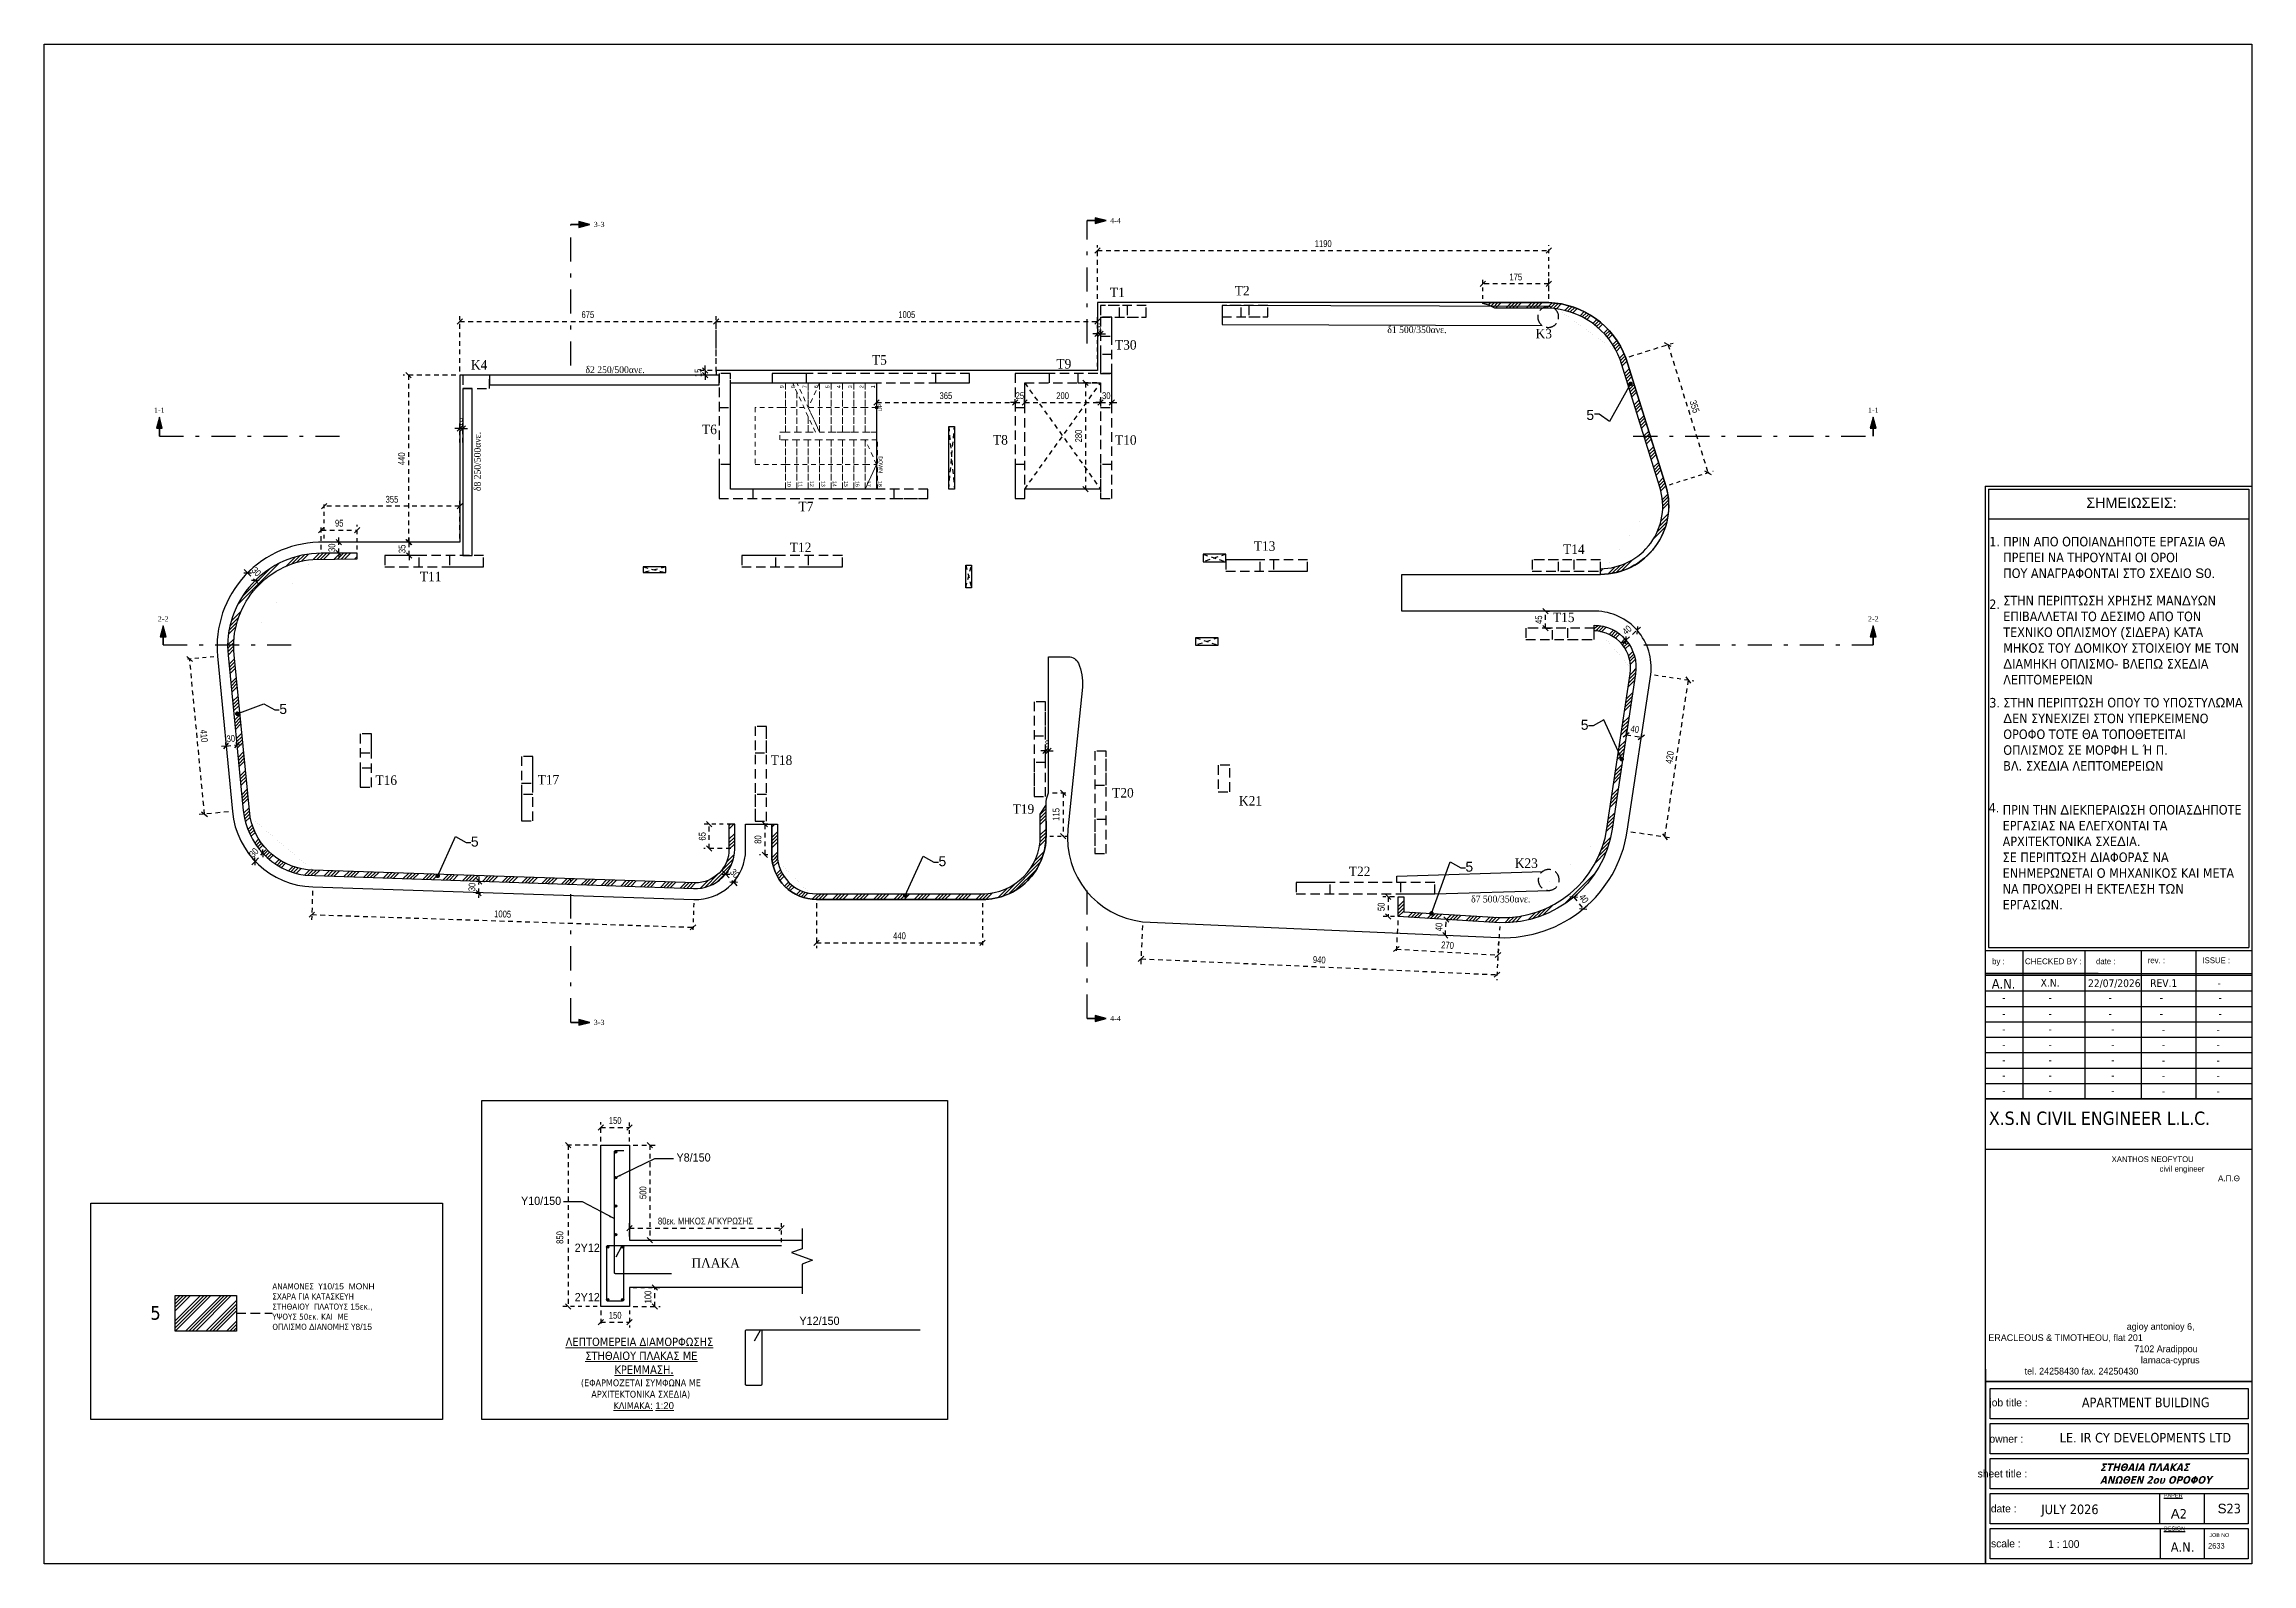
# Model space of a CAD drawing. Header units: millimetres. Extents: x -2171 to 1563, y -1758 to -1505.
# Drawn here: x -452.2 to -394, y -1630.3 to -1590.2 of the extents above; entities that cross this region are included whole.
import ezdxf
from ezdxf.enums import TextEntityAlignment as Align

# ---------------------------------------------------------------- set-up
doc = ezdxf.new("R2010")
doc.units = ezdxf.units.MM
doc.header["$PDMODE"] = 32
for name, pattern in [('DASHDOT', [25.4, 12.7, -6.35, 0, -6.35]), ('Dashed Small', [282.222222, 141.111111, -141.111111]), ('DASHED2', [0.375, 0.25, -0.125]), ('HIDDEN', [0.375, 0.25, -0.125]), ('HIDDEN2', [0.1875, 0.125, -0.0625])]:
    doc.linetypes.add(name, pattern=pattern)
doc.layers.get('Defpoints').update_dxf_attribs({"color": 6})
for name, color, linetype in [('-S-A3 PAGE', 3, 'Continuous'), ('-S-AKSONES', 50, 'DASHDOT'), ('-S_TEXT', 3, 'Continuous'), ('AM_5', 7, 'Continuous'), ('ANOIGMATA', 7, 'Continuous'), ('Col_Det_0', 7, 'Continuous'), ('Col_Det_1', 7, 'Continuous'), ('Col_Det_Fill_1', 7, 'Continuous'), ('DIASTASEIS', 7, 'Continuous'), ('Geo_Beam', 7, 'Continuous'), ('Geo_Col', 7, 'Continuous'), ('Geo_Lines', 7, 'Continuous'), ('Geo_Lines_3', 7, 'Continuous'), ('pinakaki', 153, 'Continuous'), ('Rods_Slab_0', 7, 'Continuous'), ('Sect_Line_Symbol', 7, 'Continuous'), ('SECTION', 94, 'Continuous'), ('STAIRS', 9, 'Continuous'), ('STITHAIO', 94, 'Continuous'), ('Text_Beam', 7, 'Continuous'), ('Text_Col_-1', 7, 'Continuous')]:
    doc.layers.add(name, color=color, linetype=linetype)
doc.layers.add('A-ANNO-DIMS', color=1, linetype='Continuous', lineweight=9)
doc.layers.add('TEXT', color=20, linetype='Continuous', lineweight=13)
doc.styles.add('1-100', font='arial.ttf', dxfattribs={"width": 0.8})
doc.styles.add('ag', font='arial.ttf', dxfattribs={"height": 0.25})
doc.styles.add('GENERATED_STYLE_1', font='arial.ttf')
doc.styles.add('S1Arl22_b_934_161', font='arial.ttf', dxfattribs={"width": 0.933629, "height": 0.002175})
doc.styles.add('S1TmsNwRmn1088_b_934_161', font='times.ttf', dxfattribs={"width": 0.933629, "height": 0.10875})
doc.styles.add('S1TmsNwRmn11_b_934_161', font='times.ttf', dxfattribs={"width": 0.933629, "height": 0.001087})
doc.styles.add('S1TmsNwRmn1359_b_934_161', font='times.ttf', dxfattribs={"width": 0.933629, "height": 0.135937})
doc.styles.get("Standard").update_dxf_attribs({"font": 'tahoma.ttf'})
doc.dimstyles.new('CHRISTOFOROS', dxfattribs={"dimscale": 0.2, "dimtxt": 0.25, "dimasz": 0.6, "dimexe": 0, "dimexo": 0, "dimgap": 0, "dimtad": 0, "dimdec": 0, "dimlfac": 100, "dimzin": 0, "dimdsep": 46, "dimtxsty": 'ag', "dimblk": 'ARCHTICK', "dimcen": 0, "dimclrd": 256, "dimclre": 256, "dimclrt": 1, "dimaunit": 1, "dimadec": 0, "dimazin": 0, "dimtfac": 1, "dimtdec": 0, "dimtofl": 0, "dimtmove": 0, "dimatfit": 3, "dimfxl": 1, "dimtolj": 1, "dimtzin": 0, "dimlwd": -1, "dimlwe": -1, "dimarcsym": 0})
doc.dimstyles.new('Copy of 1-100', dxfattribs={"dimtxt": 0.18, "dimasz": 0.14, "dimexe": 0.14, "dimexo": 0.1, "dimgap": 0.09, "dimtad": 1, "dimdec": 0, "dimlfac": 100, "dimrnd": 5, "dimzin": 5, "dimdsep": 46, "dimtxsty": '1-100', "dimblk": 'OBLIQUE', "dimcen": 0.09, "dimclrd": 1, "dimclre": 1, "dimclrt": 2, "dimadec": 0, "dimazin": 0, "dimtfac": 1, "dimtdec": 0, "dimtix": 1, "dimtmove": 2, "dimatfit": 3, "dimfxl": 5, "dimfxlon": 1, "dimtolj": 1, "dimtzin": 5, "dimarcsym": 0})
doc.dimstyles.new('dim 1-20', dxfattribs={"dimtxt": 0.18, "dimasz": 0.14, "dimexe": 0.14, "dimexo": 0.1, "dimgap": 0.09, "dimtad": 1, "dimdec": 0, "dimlfac": 200, "dimzin": 5, "dimdsep": 46, "dimtxsty": '1-100', "dimblk": 'OBLIQUE', "dimcen": 0.09, "dimclrd": 1, "dimclre": 1, "dimclrt": 2, "dimadec": 0, "dimazin": 0, "dimtfac": 1, "dimtdec": 0, "dimtix": 1, "dimtmove": 2, "dimatfit": 3, "dimldrblk": 'OBLIQUE', "dimfxl": 5, "dimfxlon": 1, "dimtolj": 1, "dimtzin": 5, "dimarcsym": 0})
pattern_1 = [(45, (297.22877, 0.57754), (-0.26940768, 0.26940768), []), (45, (297.31857, 0.57754), (-0.26940768, 0.26940768), []), (45, (297.40838, 0.57754), (-0.26940768, 0.26940768), []), (45, (297.49818, 0.57754), (-0.26940768, 0.26940768), [])]

msp = doc.modelspace()

# ---------------------------------------------------------------- texts
at = {"layer": '-S-AKSONES', "color": 3, "linetype": 'Continuous', "char_height": 0.2625, "width": 0.416093, "style": 'ag'}
for insert, attachment_point in [((-411.3416, -1600.1566), 9), ((-445.9716, -1607.6369), 1), ((-411.4889, -1608.0542), 3), ((-440.926, -1611.1313), 1), ((-428.6096, -1611.6479), 1), ((-414.7314, -1611.7943), 1)]:
    msp.add_mtext('5', dxfattribs=dict(at, insert=insert, attachment_point=attachment_point))
at = {"layer": '-S_TEXT', "attachment_point": 1}
for s, width, insert, char_height in [('\\A1;ΑΝΑΜΟΝΕΣ  Υ{\\fArial|b0|i0|c186|p34;10/15  \\fArial|b0|i0|c161|p34;ΜΟΝΗ} ΣΧΑΡΑ ΓΙΑ ΚΑΤΑΣΚΕΥΗ{\\fArial|b0|i0|c186|p34; }ΣΤΗΘΑΙΟΥ  ΠΛΑΤΟΥΣ {\\fArial|b0|i0|c161|p34;1\\fArial|b0|i0|c186|p34;5}εκ{\\fArial|b0|i0|c186|p34;., }ΥΨΟΥΣ 50εκ{\\fArial|b0|i0|c186|p34;. }ΚΑΙ {\\fArial|b0|i0|c186|p34; }ΜΕ ΟΠΛΙΣΜΟ {\\fArial|b0|i0|c186|p34;Δ}ΙΑΝΟΜΗΣ Υ{\\fArial|b0|i0|c186|p34;8/15}', 2.695595, (-446.1547, -1622.902), 0.16), ('\\A1;5', 4.518418, (-449.3663, -1623.5004), 0.36)]:
    msp.add_mtext_dynamic_manual_height_columns(s, width=width, gutter_width=0.8, heights=[0], dxfattribs=dict(at, insert=insert, char_height=char_height))
at = {"layer": '-S_TEXT', "ltscale": 5, "attachment_point": 1}
for s, insert, char_height, width in [('{\\fTahoma|b1|i1|c161|p34;\\C7;ΣΤΗΘΑΙΑ ΠΛΑΚΑΣ\\PΑΝΩΘΕΝ 2ου ΟΡΟΦΟΥ}', (-398.018, -1627.6491), 0.2, 4.575107), ('{\\fBankGothic Lt BT|b0|i0|c161|p34;\\C7; 1 : \\fBankGothic Lt BT|b0|i0|c0|p34;10\\fBankGothic Lt BT|b0|i0|c161|p34;0}', (-399.4592, -1629.6709), 0.201875, 3.338181)]:
    msp.add_mtext(s, dxfattribs=dict(at, insert=insert, char_height=char_height, width=width))
at = {"layer": '-S_TEXT', "ltscale": 5, "insert": (-394.9197, -1628.7101), "char_height": 0.252344, "attachment_point": 1}
msp.add_mtext_dynamic_manual_height_columns('{\\fArial|b0|i0|c186|p34;S}23', width=10.893157, gutter_width=1, heights=[0], dxfattribs=at)
at = {"layer": 'A-ANNO-DIMS', "color": 7, "linetype": 'Continuous', "insert": (-438.6029, -1624.3338), "char_height": 0.2, "width": 4.491897, "attachment_point": 1}
msp.add_mtext('\\pi0.17287;{\\H1.1x;\\LΛΕΠΤΟΜΕΡΕΙΑ ΔΙΑΜΟΡΦΩΣΗΣ \\P\\pi0.68962;ΣΤΗΘΑΙΟΥ ΠΛΑΚΑΣ ΜΕ \\P\\pi1.458;ΚΡΕΜΜΑΣΗ.\\P\\pi0.57609;\\H0.81818x;\\l(ΕΦΑΡΜΟΖΕΤΑΙ ΣΥΜΦΩΝΑ ΜΕ \\P\\pi0.8485;ΑΡΧΙΤΕΚΤΟΝΙΚΑ ΣΧΕΔΙΑ) \\P\\pi1.4365;\\LΚΛΙΜΑΚΑ\\fArial|b0|i0|c186|p34;: 1:20}', dxfattribs=at)
at = {"layer": 'Col_Det_0', "color": 7, "style": 'S1Arl22_b_934_161', "width": 0.933629}
for s, p in [('Y8/150', (-435.5101, -1619.6945)), ('Y10/150', (-439.6051, -1620.8367)), ('2Y12', (-438.1919, -1622.0734)), ('2Y12', (-438.1919, -1623.3752)), ('Y12/150', (-432.2719, -1623.9985))]:
    msp.add_text(s, height=0.2175, dxfattribs=at).set_placement(p)
at = {"layer": 'Sect_Line_Symbol', "color": 2, "style": 'S1TmsNwRmn1359_b_934_161', "width": 0.933629}
for s, p in [('3-3', (-437.6897, -1595.0005)), ('4-4', (-424.0897, -1594.9005)), ('4-4', (-424.0897, -1615.9261)), ('3-3', (-437.6897, -1616.0261))]:
    msp.add_text(s, height=0.13594, dxfattribs=at).set_placement(p, align=Align.MIDDLE_LEFT)
for s, p in [('1-1', (-449.1315, -1599.8261)), ('1-1', (-403.9897, -1599.8261)), ('2-2', (-449.0315, -1605.3261)), ('2-2', (-403.9897, -1605.3261))]:
    msp.add_text(s, height=0.13594, dxfattribs=at).set_placement(p, align=Align.TOP_CENTER)
at = {"layer": 'STAIRS', "color": 8, "lineweight": 15, "char_height": 0.1, "attachment_point": 4, "style": 'GENERATED_STYLE_1'}
for s, insert, rotation in [('\\A1;9', (-432.7346, -1599.3174), 90), ('\\A1;8', (-432.4346, -1599.3174), 90), ('\\A1;7', (-432.1354, -1599.3174), 90), ('\\A1;6', (-431.8346, -1599.3174), 90), ('\\A1;5', (-431.5346, -1599.3174), 90), ('\\A1;4', (-431.2354, -1599.3174), 90), ('\\A1;3', (-430.9345, -1599.3174), 90), ('\\A1;2', (-430.6354, -1599.3174), 90), ('\\A1;1', (-430.3354, -1599.3174), 90), ('\\A1;UP', (-430.1446, -1599.9214), 90), ('\\A1;DOWN', (-430.1348, -1601.109), 270), ('\\A1;10', (-432.5448, -1601.7586), 270), ('\\A1;11', (-432.244, -1601.7687), 270), ('\\A1;12', (-431.944, -1601.7586), 270), ('\\A1;13', (-431.6448, -1601.7586), 270), ('\\A1;14', (-431.344, -1601.7586), 270), ('\\A1;15', (-431.0448, -1601.7586), 270), ('\\A1;16', (-430.7448, -1601.7586), 270), ('\\A1;17', (-430.444, -1601.7586), 270), ('\\A1;18', (-430.1448, -1601.7586), 270)]:
    msp.add_mtext(s, dxfattribs=dict(at, insert=insert, rotation=rotation))
at = {"layer": 'Text_Beam', "color": 3, "style": 'S1TmsNwRmn1088_b_934_161', "width": 0.933629}
for s, rotation, p in [(' δ1 500/350ανε.', 360, (-416.851, -1597.8632)), (' δ8 250/500ανε.', 90, (-440.6647, -1602.09))]:
    msp.add_text(s, height=0.18, rotation=rotation, dxfattribs=at).set_placement(p)
for s, p in [(' δ2 250/500ανε.', (-437.9707, -1598.9174)), (' δ7 500/350ανε.', (-414.6444, -1612.866))]:
    msp.add_text(s, height=0.18, dxfattribs=at).set_placement(p)
at = {"layer": 'Text_Col_-1', "color": 200, "style": 'S1TmsNwRmn11_b_934_161', "width": 0.933629}
for s, p in [('T1', (-424.0944, -1596.9165)), ('T2', (-420.8067, -1596.8717)), ('K3', (-412.8819, -1598.0018)), ('T5', (-430.3625, -1598.695)), ('T30', (-423.9599, -1598.298)), ('K4', (-440.923, -1598.8254)), ('T9', (-425.5036, -1598.7984)), ('T6', (-434.8373, -1600.5269)), ('T8', (-427.1739, -1600.8011)), ('T10', (-423.9595, -1600.8046)), ('T7', (-432.2966, -1602.5593)), ('T12', (-432.5257, -1603.6347)), ('T13', (-420.3044, -1603.6002)), ('T14', (-412.1588, -1603.6828)), ('T11', (-442.2688, -1604.4036)), ('T15', (-412.4258, -1605.4783)), ('T16', (-443.439, -1609.7699)), ('T17', (-439.1659, -1609.7574)), ('T18', (-433.0283, -1609.2409)), ('T20', (-424.036, -1610.1019)), ('K21', (-420.6957, -1610.3127)), ('T19', (-426.6566, -1610.5288)), ('K23', (-413.4308, -1611.9567)), ('T22', (-417.8015, -1612.1721)), ('ΠΛΑΚΑ', (-435.1175, -1622.4904))]:
    msp.add_text(s, height=0.25, dxfattribs=at).set_placement(p)

# ---------------------------------------------------------------- blocks, each defined once
blk = doc.blocks.new('PINAKAKI')
at = {"layer": '-S-A3 PAGE', "ltscale": 5}
blk.add_line((121995.588, -208359.262), (121988.733, -208359.262), dxfattribs=at)
at = {"color": 0}
for p, q in [((121988.65, -208358.392), (121988.65, -208373.351)), ((121988.65, -208358.392), (121995.67, -208358.392)), ((121988.733, -208358.475), (121988.733, -208370.548)), ((121988.733, -208358.475), (121995.588, -208358.475)), ((121995.588, -208358.475), (121995.588, -208370.548)), ((121995.67, -208358.392), (121995.669, -208370.631)), ((121988.649, -208370.631), (121995.669, -208370.631)), ((121988.732, -208370.548), (121995.587, -208370.548)), ((121989.64, -208370.631), (121989.64, -208374.541)), ((121991.28, -208374.541), (121991.28, -208370.631)), ((121992.766, -208374.541), (121992.766, -208370.631)), ((121994.208, -208374.541), (121994.208, -208370.631)), ((121991.624, -208371.24), (121988.651, -208371.24)), ((121988.651, -208371.24), (121995.67, -208371.24)), ((121995.67, -208371.291), (121988.651, -208371.291)), ((121995.67, -208371.24), (121995.67, -208371.291)), ((121995.67, -208375.87), (121988.651, -208375.87)), ((121988.651, -208381.659), (121988.651, -208386.792)), ((121988.774, -208382.974), (121988.774, -208382.175)), ((121988.774, -208383.895), (121988.774, -208383.096)), ((121988.774, -208384.816), (121988.774, -208384.018)), ((121988.774, -208385.738), (121988.774, -208384.939)), ((121988.774, -208386.659), (121988.774, -208385.861))]:
    blk.add_line(p, q, dxfattribs=at)
at = {"color": 3}
blk.add_line((121995.67, -208372.455), (121995.67, -208374.541), dxfattribs=at)
at = {"color": 0}
for points in [[(121988.651, -208370.631), (121995.67, -208370.631), (121995.67, -208374.541), (121988.651, -208374.541)], [(121988.651, -208370.631), (121995.67, -208370.631), (121995.67, -208374.541), (121988.651, -208374.541)], [(121988.651, -208374.541), (121995.67, -208374.541), (121995.67, -208381.988), (121988.651, -208381.988)], [(121988.651, -208381.988), (121995.67, -208381.988), (121995.67, -208386.792), (121988.651, -208386.792)]]:
    blk.add_lwpolyline(points, close=True, dxfattribs=at)
for points in [[(121988.651, -208371.697), (121995.67, -208371.697)], [(121988.651, -208372.103), (121995.67, -208372.103)], [(121988.651, -208372.51), (121995.67, -208372.51)], [(121988.651, -208372.916), (121995.67, -208372.916)], [(121988.651, -208373.322), (121995.67, -208373.322)], [(121988.651, -208373.728), (121995.67, -208373.728)], [(121988.651, -208374.135), (121995.67, -208374.135)], [(121988.774, -208382.175), (121995.574, -208382.175), (121995.574, -208382.974), (121988.774, -208382.974)], [(121988.774, -208383.096), (121995.574, -208383.096), (121995.574, -208383.895), (121988.774, -208383.895)], [(121988.774, -208384.018), (121995.574, -208384.018), (121995.574, -208384.816), (121988.774, -208384.816)], [(121988.774, -208384.939), (121995.574, -208384.939), (121995.574, -208385.738), (121988.774, -208385.738)], [(121993.239, -208384.939), (121993.239, -208385.738)], [(121994.417, -208384.939), (121994.417, -208385.738)], [(121988.774, -208385.861), (121995.574, -208385.861), (121995.574, -208386.659), (121988.774, -208386.659)], [(121993.259, -208385.861), (121993.259, -208386.659)], [(121994.417, -208385.861), (121994.417, -208386.659)]]:
    blk.add_lwpolyline(points, dxfattribs=at)
blk.add_lwpolyline([(121988.651, -208374.541), (121995.67, -208374.541)])
at = {"layer": '-S_TEXT', "color": 3}
for s, p in [('1.', (121988.755, -208359.983)), ('2.', (121988.755, -208361.633)), ('3.', (121988.755, -208364.226)), ('4.', (121988.739, -208366.994))]:
    blk.add_text(s, height=0.25, dxfattribs=at).set_placement(p)
at = {"layer": '-S_TEXT', "color": 3, "char_height": 0.25, "attachment_point": 1}
for s, insert in [('ΠΡΙΝ ΑΠΟ ΟΠΟΙΑΝ{\\fArial|b0|i0|c186|p34;Δ}ΗΠΟΤΕ ΕΡΓΑΣΙΑ ΘΑ ΠΡΕΠΕΙ ΝΑ ΤΗΡΟΥΝΤΑΙ ΟΙ ΟΡΟΙ\\PΠΟΥ ΑΝΑΓΡΑΦΟΝΤΑΙ ΣΤΟ ΣΧΕ{\\fArial|b0|i0|c186|p34;Δ}ΙΟ {\\fArial|b0|i0|c186|p34;S0.}', (121989.123, -208359.731)), ('ΣΤΗΝ ΠΕΡΙΠΤ{\\fArial|b0|i0|c186|p34;Ω}ΣΗ ΧΡΗΣΗΣ ΜΑΝ{\\fArial|b0|i0|c186|p34;Δ}Υ{\\fArial|b0|i0|c186|p34;Ω}Ν ΕΠΙΒΑΛΛΕΤΑΙ ΤΟ {\\fArial|b0|i0|c186|p34;Δ}ΕΣΙΜΟ ΑΠΟ ΤΟΝ ΤΕΧΝΙΚΟ ΟΠΛΙΣΜΟΥ {\\fArial|b0|i0|c186|p34;(}ΣΙ{\\fArial|b0|i0|c186|p34;Δ}ΕΡΑ{\\fArial|b0|i0|c186|p34;) }ΚΑΤΑ ΜΗΚΟΣ ΤΟΥ {\\fArial|b0|i0|c186|p34;Δ}ΟΜΙΚΟΥ ΣΤΟΙΧΕΙΟΥ ΜΕ ΤΟΝ {\\fArial|b0|i0|c186|p34;Δ}ΙΑΜΗΚΗ ΟΠΛΙΣΜΟ{\\fArial|b0|i0|c186|p34;- }ΒΛΕΠ{\\fArial|b0|i0|c186|p34;Ω }ΣΧΕ{\\fArial|b0|i0|c186|p34;Δ}ΙΑ ΛΕΠΤΟΜΕΡΕΙΩΝ', (121989.123, -208361.284)), ('ΣΤΗΝ ΠΕΡΙΠΤ{\\fArial|b0|i0|c186|p34;Ω}ΣΗ ΟΠΟΥ ΤΟ ΥΠΟΣΤΥΛ{\\fArial|b0|i0|c186|p34;Ω}ΜΑ {\\fArial|b0|i0|c186|p34;Δ}ΕΝ ΣΥΝΕΧΙΖΕΙ ΣΤΟΝ ΥΠΕΡΚΕΙΜΕΝΟ ΟΡΟΦΟ ΤΟΤΕ ΘΑ ΤΟΠΟΘΕΤΕΙΤΑΙ ΟΠΛΙΣΜΟΣ ΣΕ ΜΟΡΦΗ {\\fArial|b0|i0|c186|p34;L }Ή Π{\\fArial|b0|i0|c186|p34;.  \\P}ΒΛ{\\fArial|b0|i0|c186|p34;. }ΣΧΕ{\\fArial|b0|i0|c186|p34;Δ}Ι{\\fArial|b0|i0|c186|p34;A }ΛΕΠΤΟΜΕΡΕΙ{\\fArial|b0|i0|c186|p34;Ω}Ν', (121989.123, -208363.973)), ('ΠΡΙΝ ΤΗΝ {\\fArial|b0|i0|c186|p34;Δ}ΙΕΚΠΕΡΑΙ{\\fArial|b0|i0|c186|p34;Ω}ΣΗ ΟΠΟΙΑΣ{\\fArial|b0|i0|c186|p34;Δ}ΗΠΟΤΕ ΕΡΓΑΣΙΑΣ ΝΑ ΕΛΕΓΧΟΝΤΑΙ ΤΑ ΑΡΧΙΤΕΚΤΟΝΙΚΑ ΣΧΕ{\\fArial|b0|i0|c186|p34;Δ}ΙΑ{\\fArial|b0|i0|c186|p34;.\\P}ΣΕ ΠΕΡΙΠΤ{\\fArial|b0|i0|c186|p34;Ω}ΣΗ {\\fArial|b0|i0|c186|p34;Δ}ΙΑΦΟΡΑΣ ΝΑ ΕΝΗΜΕΡ{\\fArial|b0|i0|c186|p34;Ω}ΝΕΤΑΙ Ο ΜΗΧΑΝΙΚΟΣ ΚΑΙ ΜΕΤΑ ΝΑ ΠΡΟΧ{\\fArial|b0|i0|c186|p34;Ω}ΡΕΙ Η ΕΚΤΕΛΕΣΗ Τ{\\fArial|b0|i0|c186|p34;Ω}Ν ΕΡΓΑΣΙ{\\fArial|b0|i0|c186|p34;Ω}Ν{\\fArial|b0|i0|c186|p34;.}', (121989.107, -208366.797))]:
    blk.add_mtext_dynamic_manual_height_columns(s, width=6.38621, gutter_width=1, heights=[0], dxfattribs=dict(at, insert=insert))
at = {"layer": 'ANOIGMATA', "attachment_point": 1}
for s, insert, char_height, width in [('\\pi4.5494;{\\fBankGothic Lt BT|b0|i0|c0|p34;\\H1.5x;\\C7;XANTHOS NEOFYTOU\\P\\pi5.8103;civil engineer\\P\\pi7.351;\\fArial|b0|i0|c161|p34;Α.Π.Θ}', (121987.429, -208376.054), 0.10094, 7.9171), ('\\pi4.88765;{\\fBankGothic Lt BT|b0|i0|c161|p34;\\H1.1667x;\\C0;agioy antonioy 6,\\P\\pi1.24243;ERACLEOUS & TIMOTHEOU, flat 201\\P\\pi5.08735;7102 Aradippou\\P\\pi5.25915;larnaca-cyprus\\P\\pi2.19835;tel. 24258430 fax. 24250430}', (121987.487, -208380.449), 0.15141, 8.05841), ('\\pi1.00598;{\\fBankGothic Lt BT|b0|i0|c0|p34;\\H1.5x;\\C7; \\H1.3333x; job title :}', (121987.622, -208382.441), 0.10094, 3.33818), ('\\A1;{\\H0.99983x;\\C7;APARTMENT BUILDING  \\H0.75013x;  }', (121991.193, -208382.412), 0.25234, 5.34758), ('\\pi1.54818;{\\fBankGothic Lt BT|b0|i0|c0|p34;\\H1.5x;\\C7; \\H1.3333x; owner :}', (121987.081, -208383.397), 0.10094, 3.33818), ('\\A1;{\\C7;LE. IR CY DEVELOPMENTS LTD  }', (121990.609, -208383.342), 0.2523, 5.34758), ('{\\fBankGothic Lt BT|b0|i0|c0|p34;\\C7;     sheet title :}', (121988.074, -208384.313), 0.20187, 3.33818), ('\\pi1.98789;{\\fBankGothic Lt BT|b0|i0|c0|p34;\\C7; date :}', (121986.733, -208385.234), 0.20187, 3.33818), ('{\\fTahoma|b0|i0|c0|p34;\\C7;JULY 2026}', (121990.127, -208385.229), 0.25234, 4.57511), ('\\pi1.70638;{\\fBankGothic Lt BT|b0|i0|c161|p34;\\H0.5x;\\L\\C7;PAPER\\H2x;\\l }', (121991.643, -208384.933), 0.2125, 3.51387), ('\\pi1.70638;{\\fBankGothic Lt BT|b0|i0|c0|p34;\\H0.5x;\\L\\C7;DESIGN\\H2x;\\l }', (121991.643, -208385.808), 0.2125, 3.51387), ('\\pi0.81053;{\\fBankGothic Lt BT|b0|i0|c0|p34;\\C7;JOB NO}', (121993.744, -208385.984), 0.10094, 3.33818), ('\\pi1.77876;{\\fBankGothic Lt BT|b0|i0|c0|p34;\\C7; scale :}', (121986.947, -208386.155), 0.20187, 3.33818), ('\\pi1.1781;{\\fBankGothic Lt BT|b0|i0|c161|p34;\\C7;2\\fBankGothic Lt BT|b0|i0|c0|p34;633}', (121993.339, -208386.244), 0.14671, 4.85205)]:
    blk.add_mtext(s, dxfattribs=dict(at, insert=insert, char_height=char_height, width=width))
at = {"layer": 'ANOIGMATA', "char_height": 0.25234, "attachment_point": 1}
for s, insert in [('{\\fArial|b0|i0|c186|p34;A}2', (121993.535, -208385.347)), ('A{\\fArial|b0|i0|c186|p34;.}N{\\fArial|b0|i0|c186|p34;.}', (121993.535, -208386.222))]:
    blk.add_mtext_dynamic_manual_height_columns(s, width=10.89316, gutter_width=1, heights=[0], dxfattribs=dict(at, insert=insert))
at = {"layer": 'pinakaki', "ltscale": 0.005, "insert": (121991.31, -208358.698), "char_height": 0.26955, "width": 6.67467, "attachment_point": 1}
blk.add_mtext('{\\fArial|b0|i0|c161|p34;ΣΗΜΕΙΩΣΕΙΣ:}', dxfattribs=at)
at = {"layer": 'TEXT', "color": 0, "attachment_point": 1}
for s, insert, char_height, width in [('\\pi0.20581;{\\fBankGothic Lt BT|b0|i0|c161|p34;\\C7;by :}', (121988.625, -208370.839), 0.15234, 0.91751), ('\\pi0.49205;{\\fArial|b0|i0|c186|p34;\\C7;CHECKED BY\\fBankGothic Lt BT|b0|i0|c161|p34; :}', (121989.201, -208370.839), 0.15234, 2.53906), ('\\pi0.83455;{\\fBankGothic Lt BT|b0|i0|c0|p34;\\C7;date :}', (121990.732, -208370.839), 0.15234, 2.53906), ('{\\fBankGothic Lt BT|b0|i0|c161|p34;\\C7;rev\\fBankGothic Lt BT|b0|i0|c0|p34;.\\fBankGothic Lt BT|b0|i0|c161|p34; :}', (121992.929, -208370.812), 0.152344, 2.53906), ('{\\fBankGothic Lt BT|b0|i0|c0|p34;\\C7;ISSUE\\fBankGothic Lt BT|b0|i0|c161|p34; :}', (121994.371, -208370.812), 0.15234, 2.53906), ('\\pi0.19627;{\\C7;A\\fTahoma|b0|i0|c161|p34;.\\fTahoma|b0|i0|c0|p34;N\\fTahoma|b0|i0|c161|p34;.}', (121988.625, -208371.379), 0.25391, 1.01563), ('\\pi1.02419;{\\H0.8x;\\C7;X.N.}', (121989.084, -208371.379), 0.25391, 2.53906), ('{\\fTahoma|b0|i0|c0|p34;\\C7;22\\fTahoma|b0|i0|c161|p34;/\\fTahoma|b0|i0|c0|p34;07\\fTahoma|b0|i0|c161|p34;/202\\fTahoma|b0|i0|c0|p34;6}', (121991.357, -208371.391), 0.203125, 1.35307), ('\\pi0.28843;{\\H0.8x;\\C7;REV.1}', (121992.706, -208371.388), 0.25391, 1.26753), ('\\pi0.54551;{\\H0.8x;\\C7; \\fTahoma|b0|i0|c161|p34;-}', (121994.148, -208371.388), 0.25391, 1.26753), ('\\pi0.46934;{\\H0.8x;\\C7;-}', (121988.625, -208371.768), 0.25391, 1.01563), ('\\pi1.23106;{\\H0.8x;\\C7;-}', (121989.084, -208371.768), 0.25391, 2.53906), ('\\pi1.09396;{\\H0.8x;\\C7;   -}', (121990.571, -208371.768), 0.25391, 2.53906), ('\\pi1.23106;{\\H0.8x;\\C7;-}', (121992.012, -208371.768), 0.25391, 2.53906), ('\\pi1.23106;{\\H0.8x;\\C7;-}', (121993.558, -208371.768), 0.25391, 2.53906), ('\\pi0.46934;{\\H0.8x;\\C7;-}', (121988.625, -208372.192), 0.25391, 1.01563), ('\\pi1.23106;{\\H0.8x;\\C7;-}', (121989.084, -208372.192), 0.25391, 2.53906), ('\\pi1.09396;{\\H0.8x;\\C7;   -}', (121990.571, -208372.192), 0.25391, 2.53906), ('\\pi1.23106;{\\H0.8x;\\C7;-}', (121992.012, -208372.192), 0.25391, 2.53906), ('\\pi1.23106;{\\H0.8x;\\C7;-}', (121993.558, -208372.192), 0.25391, 2.53906), ('\\pi0.46934;{\\H0.8x;\\C7;-}', (121988.625, -208372.598), 0.25391, 1.01563), ('\\pi0.46934;{\\H0.8x;\\C7;-}', (121988.625, -208373.004), 0.25391, 1.01563), ('\\pi1.23106;{\\H0.8x;\\C7;-}', (121989.084, -208372.598), 0.25391, 2.53906), ('\\pi1.23106;{\\H0.8x;\\C7;-}', (121989.084, -208373.004), 0.25391, 2.53906), ('\\pi1.23106;{\\H0.8x;\\C7;-}', (121990.732, -208372.598), 0.25391, 2.53906), ('\\pi1.23106;{\\H0.8x;\\C7;-}', (121990.732, -208373.004), 0.25391, 2.53906), ('\\pi0.5953;{\\fTahoma|b0|i0|c161|p34;\\H0.8x;\\C7;-}', (121992.706, -208372.607), 0.25391, 1.26753), ('\\pi0.5953;{\\fTahoma|b0|i0|c161|p34;\\H0.8x;\\C7;-}', (121992.706, -208373.013), 0.25391, 1.26753), ('\\pi0.5953;{\\fTahoma|b0|i0|c161|p34;\\H0.8x;\\C7;-}', (121994.148, -208372.607), 0.25391, 1.26753), ('\\pi0.5953;{\\fTahoma|b0|i0|c161|p34;\\H0.8x;\\C7;-}', (121994.148, -208373.013), 0.25391, 1.26753), ('\\pi0.46934;{\\H0.8x;\\C7;-}', (121988.625, -208373.41), 0.25391, 1.01563), ('\\pi1.23106;{\\H0.8x;\\C7;-}', (121989.084, -208373.41), 0.25391, 2.53906), ('\\pi1.23106;{\\H0.8x;\\C7;-}', (121990.732, -208373.41), 0.25391, 2.53906), ('\\pi0.5953;{\\fTahoma|b0|i0|c161|p34;\\H0.8x;\\C7;-}', (121992.706, -208373.419), 0.25391, 1.26753), ('\\pi0.5953;{\\fTahoma|b0|i0|c161|p34;\\H0.8x;\\C7;-}', (121994.148, -208373.419), 0.25391, 1.26753), ('\\pi0.46934;{\\H0.8x;\\C7;-}', (121988.625, -208373.817), 0.25391, 1.01563), ('\\pi0.46934;{\\H0.8x;\\C7;-}', (121988.625, -208374.223), 0.25391, 1.01563), ('\\pi1.23106;{\\H0.8x;\\C7;-}', (121989.084, -208373.817), 0.25391, 2.53906), ('\\pi1.23106;{\\H0.8x;\\C7;-}', (121989.084, -208374.223), 0.25391, 2.53906), ('\\pi1.23106;{\\H0.8x;\\C7;-}', (121990.732, -208373.817), 0.25391, 2.53906), ('\\pi1.23106;{\\H0.8x;\\C7;-}', (121990.732, -208374.223), 0.25391, 2.53906), ('\\pi0.5953;{\\fTahoma|b0|i0|c161|p34;\\H0.8x;\\C7;-}', (121992.706, -208373.826), 0.25391, 1.26753), ('\\pi0.5953;{\\fTahoma|b0|i0|c161|p34;\\H0.8x;\\C7;-}', (121992.706, -208374.232), 0.25391, 1.26753), ('\\pi0.5953;{\\fTahoma|b0|i0|c161|p34;\\H0.8x;\\C7;-}', (121994.148, -208373.826), 0.25391, 1.26753), ('\\pi0.5953;{\\fTahoma|b0|i0|c161|p34;\\H0.8x;\\C7;-}', (121994.148, -208374.232), 0.25391, 1.26753), ('X.S.N CIVIL ENGINEER L.L.C.\\P', (121988.746, -208374.875), 0.35, 6.92207)]:
    blk.add_mtext(s, dxfattribs=dict(at, insert=insert, char_height=char_height, width=width))
at = {"layer": 'TEXT', "insert": (121992.706, -208371.388), "char_height": 0.25391, "width": 1.26753, "attachment_point": 1}
blk.add_mtext('{\\fTahoma|b0|i0|c0|p34;\\H0.8x;\\C7; }', dxfattribs=at)
blk = doc.blocks.new('_Oblique')
at = {"color": 0, "linetype": 'ByBlock', "lineweight": -2}
blk.add_line((-0.5, -0.5), (0.5, 0.5), dxfattribs=at)
blk = doc.blocks.new('*D1211')
at = {"layer": 'A-ANNO-DIMS', "color": 1, "linetype": 'HIDDEN', "lineweight": -2, "ltscale": 0.5, "transparency": 16777216}
blk.add_line((-424.44, -1599.176), (-424.879, -1599.176), dxfattribs=at)
at = {"layer": 'A-ANNO-DIMS', "color": 1, "linetype": 'DASHED2', "lineweight": -2, "ltscale": 0.5, "transparency": 16777216}
blk.add_line((-424.739, -1599.176), (-424.739, -1601.976), dxfattribs=at)
at = {"layer": 'A-ANNO-DIMS', "color": 1, "linetype": 'HIDDEN2', "lineweight": -2, "ltscale": 0.5, "transparency": 16777216}
blk.add_line((-424.44, -1601.976), (-424.879, -1601.976), dxfattribs=at)
at = {"layer": 'Defpoints', "color": 0, "ltscale": 0.5, "transparency": 16777216}
for p in [(-424.34, -1599.176), (-424.739, -1601.976), (-424.34, -1601.976)]:
    blk.add_point(p, dxfattribs=at)
at = {"layer": 'A-ANNO-DIMS', "color": 1, "lineweight": -2, "ltscale": 0.5, "transparency": 16777216, "xscale": 0.14, "yscale": 0.14, "zscale": 0.14}
for p, rotation in [((-424.739, -1599.176), 90), ((-424.739, -1601.976), 270)]:
    blk.add_blockref('_Oblique', p, dxfattribs=dict(at, rotation=rotation))
at = {"layer": 'A-ANNO-DIMS', "color": 2, "ltscale": 0.5, "transparency": 16777216, "insert": (-424.921, -1600.576), "char_height": 0.18, "attachment_point": 5, "rotation": 90, "style": '1-100'}
blk.add_mtext('\\A1;280', dxfattribs=at)
blk = doc.blocks.new('*D1212')
at = {"layer": 'A-ANNO-DIMS', "color": 1, "linetype": 'HIDDEN2', "lineweight": -2, "ltscale": 0.5, "transparency": 16777216}
blk.add_line((-426.59, -1599.726), (-426.59, -1599.556), dxfattribs=at)
at = {"layer": 'A-ANNO-DIMS', "color": 1, "linetype": 'HIDDEN', "lineweight": -2, "ltscale": 0.5, "transparency": 16777216}
blk.add_line((-430.24, -1599.667), (-430.24, -1599.836), dxfattribs=at)
at = {"layer": 'A-ANNO-DIMS', "color": 1, "linetype": 'DASHED2', "lineweight": -2, "ltscale": 0.5, "transparency": 16777216}
blk.add_line((-430.24, -1599.696), (-426.59, -1599.696), dxfattribs=at)
at = {"layer": 'Defpoints', "color": 0, "ltscale": 0.5, "transparency": 16777216}
for p in [(-430.24, -1599.567), (-426.59, -1599.696), (-426.59, -1599.826)]:
    blk.add_point(p, dxfattribs=at)
at = {"layer": 'A-ANNO-DIMS', "color": 1, "lineweight": -2, "ltscale": 0.5, "transparency": 16777216, "xscale": 0.14, "yscale": 0.14, "zscale": 0.14, "rotation": 180}
blk.add_blockref('_Oblique', (-430.24, -1599.696), dxfattribs=at)
at = {"layer": 'A-ANNO-DIMS', "color": 1, "lineweight": -2, "ltscale": 0.5, "transparency": 16777216, "xscale": 0.14, "yscale": 0.14, "zscale": 0.14}
blk.add_blockref('_Oblique', (-426.59, -1599.696), dxfattribs=at)
at = {"layer": 'A-ANNO-DIMS', "color": 2, "ltscale": 0.5, "transparency": 16777216, "insert": (-428.415, -1599.514), "char_height": 0.18, "attachment_point": 5, "style": '1-100'}
blk.add_mtext('\\A1;365', dxfattribs=at)
blk = doc.blocks.new('*D1213')
at = {"layer": 'A-ANNO-DIMS', "color": 1, "linetype": 'HIDDEN', "lineweight": -2, "ltscale": 0.5, "transparency": 16777216}
blk.add_line((-426.59, -1599.726), (-426.59, -1599.556), dxfattribs=at)
at = {"layer": 'A-ANNO-DIMS', "color": 1, "linetype": 'HIDDEN2', "lineweight": -2, "ltscale": 0.5, "transparency": 16777216}
blk.add_line((-426.34, -1599.726), (-426.34, -1599.556), dxfattribs=at)
at = {"layer": 'A-ANNO-DIMS', "color": 1, "linetype": 'DASHED2', "lineweight": -2, "ltscale": 0.5, "transparency": 16777216}
for p, q in [((-426.59, -1599.696), (-426.73, -1599.696)), ((-426.59, -1599.696), (-426.34, -1599.696)), ((-426.34, -1599.696), (-426.2, -1599.696))]:
    blk.add_line(p, q, dxfattribs=at)
at = {"layer": 'Defpoints', "color": 0, "ltscale": 0.5, "transparency": 16777216}
for p in [(-426.59, -1599.826), (-426.34, -1599.696), (-426.34, -1599.826)]:
    blk.add_point(p, dxfattribs=at)
at = {"layer": 'A-ANNO-DIMS', "color": 1, "lineweight": -2, "ltscale": 0.5, "transparency": 16777216, "xscale": 0.14, "yscale": 0.14, "zscale": 0.14}
blk.add_blockref('_Oblique', (-426.59, -1599.696), dxfattribs=at)
at = {"layer": 'A-ANNO-DIMS', "color": 1, "lineweight": -2, "ltscale": 0.5, "transparency": 16777216, "xscale": 0.14, "yscale": 0.14, "zscale": 0.14, "rotation": 180}
blk.add_blockref('_Oblique', (-426.34, -1599.696), dxfattribs=at)
at = {"layer": 'A-ANNO-DIMS', "color": 2, "ltscale": 0.5, "transparency": 16777216, "insert": (-426.465, -1599.514), "char_height": 0.18, "attachment_point": 5, "style": '1-100'}
blk.add_mtext('\\A1;25', dxfattribs=at)
blk = doc.blocks.new('*D1214')
at = {"layer": 'A-ANNO-DIMS', "color": 1, "linetype": 'HIDDEN', "lineweight": -2, "ltscale": 0.5, "transparency": 16777216}
blk.add_line((-426.34, -1599.726), (-426.34, -1599.556), dxfattribs=at)
at = {"layer": 'A-ANNO-DIMS', "color": 1, "linetype": 'HIDDEN2', "lineweight": -2, "ltscale": 0.5, "transparency": 16777216}
blk.add_line((-424.34, -1599.726), (-424.34, -1599.556), dxfattribs=at)
at = {"layer": 'A-ANNO-DIMS', "color": 1, "linetype": 'DASHED2', "lineweight": -2, "ltscale": 0.5, "transparency": 16777216}
blk.add_line((-426.34, -1599.696), (-424.34, -1599.696), dxfattribs=at)
at = {"layer": 'Defpoints', "color": 0, "ltscale": 0.5, "transparency": 16777216}
for p in [(-426.34, -1599.826), (-424.34, -1599.696), (-424.34, -1599.826)]:
    blk.add_point(p, dxfattribs=at)
at = {"layer": 'A-ANNO-DIMS', "color": 1, "lineweight": -2, "ltscale": 0.5, "transparency": 16777216, "xscale": 0.14, "yscale": 0.14, "zscale": 0.14, "rotation": 180}
blk.add_blockref('_Oblique', (-426.34, -1599.696), dxfattribs=at)
at = {"layer": 'A-ANNO-DIMS', "color": 1, "lineweight": -2, "ltscale": 0.5, "transparency": 16777216, "xscale": 0.14, "yscale": 0.14, "zscale": 0.14}
blk.add_blockref('_Oblique', (-424.34, -1599.696), dxfattribs=at)
at = {"layer": 'A-ANNO-DIMS', "color": 2, "ltscale": 0.5, "transparency": 16777216, "insert": (-425.34, -1599.514), "char_height": 0.18, "attachment_point": 5, "style": '1-100'}
blk.add_mtext('\\A1;200', dxfattribs=at)
blk = doc.blocks.new('*D1215')
at = {"layer": 'A-ANNO-DIMS', "color": 1, "linetype": 'HIDDEN', "lineweight": -2, "ltscale": 0.5, "transparency": 16777216}
blk.add_line((-424.34, -1599.726), (-424.34, -1599.556), dxfattribs=at)
at = {"layer": 'A-ANNO-DIMS', "color": 1, "linetype": 'HIDDEN2', "lineweight": -2, "ltscale": 0.5, "transparency": 16777216}
blk.add_line((-424.04, -1599.726), (-424.04, -1599.556), dxfattribs=at)
at = {"layer": 'A-ANNO-DIMS', "color": 1, "linetype": 'DASHED2', "lineweight": -2, "ltscale": 0.5, "transparency": 16777216}
for p, q in [((-424.34, -1599.696), (-424.48, -1599.696)), ((-424.34, -1599.696), (-424.04, -1599.696)), ((-424.04, -1599.696), (-423.9, -1599.696))]:
    blk.add_line(p, q, dxfattribs=at)
at = {"layer": 'Defpoints', "color": 0, "ltscale": 0.5, "transparency": 16777216}
for p in [(-424.34, -1599.826), (-424.04, -1599.696), (-424.04, -1599.826)]:
    blk.add_point(p, dxfattribs=at)
at = {"layer": 'A-ANNO-DIMS', "color": 1, "lineweight": -2, "ltscale": 0.5, "transparency": 16777216, "xscale": 0.14, "yscale": 0.14, "zscale": 0.14}
blk.add_blockref('_Oblique', (-424.34, -1599.696), dxfattribs=at)
at = {"layer": 'A-ANNO-DIMS', "color": 1, "lineweight": -2, "ltscale": 0.5, "transparency": 16777216, "xscale": 0.14, "yscale": 0.14, "zscale": 0.14, "rotation": 180}
blk.add_blockref('_Oblique', (-424.04, -1599.696), dxfattribs=at)
at = {"layer": 'A-ANNO-DIMS', "color": 2, "ltscale": 0.5, "transparency": 16777216, "insert": (-424.19, -1599.514), "char_height": 0.18, "attachment_point": 5, "style": '1-100'}
blk.add_mtext('\\A1;30', dxfattribs=at)
blk = doc.blocks.new('*D1217')
at = {"layer": 'Defpoints', "color": 0, "ltscale": 0.5, "transparency": 16777216}
for p in [(-412.653, -1605.192), (-412.619, -1605.192), (-412.653, -1605.64)]:
    blk.add_point(p, dxfattribs=at)
at = {"layer": 'DIASTASEIS', "color": 1, "linetype": 'HIDDEN2', "lineweight": -2, "ltscale": 0.5, "transparency": 16777216}
blk.add_line((-412.619, -1605.192), (-412.479, -1605.192), dxfattribs=at)
at = {"layer": 'DIASTASEIS', "color": 1, "linetype": 'DASHED2', "lineweight": -2, "ltscale": 0.5, "transparency": 16777216}
blk.add_line((-412.619, -1605.64), (-412.619, -1605.192), dxfattribs=at)
at = {"layer": 'DIASTASEIS', "color": 1, "linetype": 'HIDDEN', "lineweight": -2, "ltscale": 0.5, "transparency": 16777216}
blk.add_line((-412.619, -1605.64), (-412.479, -1605.64), dxfattribs=at)
at = {"layer": 'DIASTASEIS', "color": 1, "lineweight": -2, "ltscale": 0.5, "transparency": 16777216, "xscale": 0.14, "yscale": 0.14, "zscale": 0.14}
for p, rotation in [((-412.619, -1605.192), 90), ((-412.619, -1605.64), 270)]:
    blk.add_blockref('_Oblique', p, dxfattribs=dict(at, rotation=rotation))
at = {"layer": 'DIASTASEIS', "color": 2, "ltscale": 0.5, "transparency": 16777216, "insert": (-412.8, -1605.416), "char_height": 0.18, "attachment_point": 5, "rotation": 90, "style": '1-100'}
blk.add_mtext('\\A1;45', dxfattribs=at)
blk = doc.blocks.new('*D1218')
at = {"layer": 'Defpoints', "color": 0, "ltscale": 0.5, "transparency": 16777216}
for p in [(-424.42, -1597.441), (-424.42, -1597.886), (-424.34, -1597.441)]:
    blk.add_point(p, dxfattribs=at)
at = {"layer": 'DIASTASEIS', "color": 1, "linetype": 'DASHED2', "lineweight": -2, "ltscale": 0.5, "transparency": 16777216}
for p, q in [((-424.42, -1597.886), (-424.56, -1597.886)), ((-424.34, -1597.886), (-424.42, -1597.886)), ((-424.34, -1597.886), (-424.2, -1597.886))]:
    blk.add_line(p, q, dxfattribs=at)
at = {"layer": 'DIASTASEIS', "color": 1, "linetype": 'HIDDEN2', "lineweight": -2, "ltscale": 0.5, "transparency": 16777216}
blk.add_line((-424.42, -1597.541), (-424.42, -1598.026), dxfattribs=at)
at = {"layer": 'DIASTASEIS', "color": 1, "linetype": 'HIDDEN', "lineweight": -2, "ltscale": 0.5, "transparency": 16777216}
blk.add_line((-424.34, -1597.541), (-424.34, -1598.026), dxfattribs=at)
at = {"layer": 'DIASTASEIS', "color": 1, "lineweight": -2, "ltscale": 0.5, "transparency": 16777216, "xscale": 0.14, "yscale": 0.14, "zscale": 0.14}
blk.add_blockref('_Oblique', (-424.42, -1597.886), dxfattribs=at)
at = {"layer": 'DIASTASEIS', "color": 1, "lineweight": -2, "ltscale": 0.5, "transparency": 16777216, "xscale": 0.14, "yscale": 0.14, "zscale": 0.14, "rotation": 180}
blk.add_blockref('_Oblique', (-424.34, -1597.886), dxfattribs=at)
at = {"layer": 'DIASTASEIS', "color": 2, "ltscale": 0.5, "transparency": 16777216, "insert": (-424.38, -1597.704), "char_height": 0.18, "attachment_point": 5, "style": '1-100'}
blk.add_mtext('\\A1;8', dxfattribs=at)
blk = doc.blocks.new('*D1219')
at = {"layer": 'Defpoints', "color": 0, "ltscale": 0.5, "transparency": 16777216}
for p in [(-441.22, -1600.375), (-441.22, -1600.85), (-441.14, -1600.85)]:
    blk.add_point(p, dxfattribs=at)
at = {"layer": 'DIASTASEIS', "color": 1, "linetype": 'DASHED2', "lineweight": -2, "ltscale": 0.5, "transparency": 16777216}
for p, q in [((-441.22, -1600.375), (-441.36, -1600.375)), ((-441.14, -1600.375), (-441.22, -1600.375)), ((-441.14, -1600.375), (-441, -1600.375))]:
    blk.add_line(p, q, dxfattribs=at)
at = {"layer": 'DIASTASEIS', "color": 1, "linetype": 'HIDDEN2', "lineweight": -2, "ltscale": 0.5, "transparency": 16777216}
blk.add_line((-441.22, -1600.75), (-441.22, -1600.235), dxfattribs=at)
at = {"layer": 'DIASTASEIS', "color": 1, "linetype": 'HIDDEN', "lineweight": -2, "ltscale": 0.5, "transparency": 16777216}
blk.add_line((-441.14, -1600.75), (-441.14, -1600.235), dxfattribs=at)
at = {"layer": 'DIASTASEIS', "color": 1, "lineweight": -2, "ltscale": 0.5, "transparency": 16777216, "xscale": 0.14, "yscale": 0.14, "zscale": 0.14}
blk.add_blockref('_Oblique', (-441.22, -1600.375), dxfattribs=at)
at = {"layer": 'DIASTASEIS', "color": 1, "lineweight": -2, "ltscale": 0.5, "transparency": 16777216, "xscale": 0.14, "yscale": 0.14, "zscale": 0.14, "rotation": 180}
blk.add_blockref('_Oblique', (-441.14, -1600.375), dxfattribs=at)
at = {"layer": 'DIASTASEIS', "color": 2, "ltscale": 0.5, "transparency": 16777216, "insert": (-441.18, -1600.193), "char_height": 0.18, "attachment_point": 5, "style": '1-100'}
blk.add_mtext('\\A1;8', dxfattribs=at)
blk = doc.blocks.new('*D1220')
at = {"layer": 'Defpoints', "color": 0, "ltscale": 0.5, "transparency": 16777216}
for p in [(-442.555, -1603.376), (-442.29, -1603.376), (-442.29, -1603.726)]:
    blk.add_point(p, dxfattribs=at)
at = {"layer": 'DIASTASEIS', "color": 1, "linetype": 'HIDDEN2', "lineweight": -2, "ltscale": 0.5, "transparency": 16777216}
blk.add_line((-442.39, -1603.376), (-442.695, -1603.376), dxfattribs=at)
at = {"layer": 'DIASTASEIS', "color": 1, "linetype": 'DASHED2', "lineweight": -2, "ltscale": 0.5, "transparency": 16777216}
for p, q in [((-442.555, -1603.376), (-442.555, -1603.236)), ((-442.555, -1603.726), (-442.555, -1603.376)), ((-442.555, -1603.726), (-442.555, -1603.866))]:
    blk.add_line(p, q, dxfattribs=at)
at = {"layer": 'DIASTASEIS', "color": 1, "linetype": 'HIDDEN', "lineweight": -2, "ltscale": 0.5, "transparency": 16777216}
blk.add_line((-442.39, -1603.726), (-442.695, -1603.726), dxfattribs=at)
at = {"layer": 'DIASTASEIS', "color": 1, "lineweight": -2, "ltscale": 0.5, "transparency": 16777216, "xscale": 0.14, "yscale": 0.14, "zscale": 0.14}
for p, rotation in [((-442.555, -1603.376), 270), ((-442.555, -1603.726), 90)]:
    blk.add_blockref('_Oblique', p, dxfattribs=dict(at, rotation=rotation))
at = {"layer": 'DIASTASEIS', "color": 2, "ltscale": 0.5, "transparency": 16777216, "insert": (-442.737, -1603.551), "char_height": 0.18, "attachment_point": 5, "rotation": 90, "style": '1-100'}
blk.add_mtext('\\A1;35', dxfattribs=at)
blk = doc.blocks.new('*D1221')
at = {"layer": 'Defpoints', "color": 0, "ltscale": 0.5, "transparency": 16777216}
for p in [(-425.71, -1608.872), (-425.79, -1609.176), (-425.71, -1609.176)]:
    blk.add_point(p, dxfattribs=at)
at = {"layer": 'DIASTASEIS', "color": 1, "linetype": 'DASHED2', "lineweight": -2, "ltscale": 0.5, "transparency": 16777216}
for p, q in [((-425.79, -1608.872), (-425.93, -1608.872)), ((-425.79, -1608.872), (-425.71, -1608.872)), ((-425.71, -1608.872), (-425.57, -1608.872))]:
    blk.add_line(p, q, dxfattribs=at)
at = {"layer": 'DIASTASEIS', "color": 1, "linetype": 'HIDDEN', "lineweight": -2, "ltscale": 0.5, "transparency": 16777216}
blk.add_line((-425.79, -1609.076), (-425.79, -1608.732), dxfattribs=at)
at = {"layer": 'DIASTASEIS', "color": 1, "linetype": 'HIDDEN2', "lineweight": -2, "ltscale": 0.5, "transparency": 16777216}
blk.add_line((-425.71, -1609.076), (-425.71, -1608.732), dxfattribs=at)
at = {"layer": 'DIASTASEIS', "color": 1, "lineweight": -2, "ltscale": 0.5, "transparency": 16777216, "xscale": 0.14, "yscale": 0.14, "zscale": 0.14}
blk.add_blockref('_Oblique', (-425.79, -1608.872), dxfattribs=at)
at = {"layer": 'DIASTASEIS', "color": 1, "lineweight": -2, "ltscale": 0.5, "transparency": 16777216, "xscale": 0.14, "yscale": 0.14, "zscale": 0.14, "rotation": 180}
blk.add_blockref('_Oblique', (-425.71, -1608.872), dxfattribs=at)
at = {"layer": 'DIASTASEIS', "color": 2, "ltscale": 0.5, "transparency": 16777216, "insert": (-425.75, -1608.69), "char_height": 0.18, "attachment_point": 5, "style": '1-100'}
blk.add_mtext('\\A1;8', dxfattribs=at)
blk = doc.blocks.new('*D1222')
at = {"layer": 'Defpoints', "color": 0, "ltscale": 0.5, "transparency": 16777216}
for p in [(-434.469, -1597.559), (-441.22, -1598.973), (-434.469, -1598.974)]:
    blk.add_point(p, dxfattribs=at)
at = {"layer": 'DIASTASEIS', "color": 1, "linetype": 'HIDDEN', "lineweight": -2, "ltscale": 0.5, "transparency": 16777216}
blk.add_line((-441.22, -1598.873), (-441.22, -1597.419), dxfattribs=at)
at = {"layer": 'DIASTASEIS', "color": 1, "linetype": 'DASHED2', "lineweight": -2, "ltscale": 0.5, "transparency": 16777216}
blk.add_line((-441.22, -1597.559), (-434.469, -1597.559), dxfattribs=at)
at = {"layer": 'DIASTASEIS', "color": 1, "linetype": 'HIDDEN2', "lineweight": -2, "ltscale": 0.5, "transparency": 16777216}
blk.add_line((-434.469, -1598.874), (-434.469, -1597.419), dxfattribs=at)
at = {"layer": 'DIASTASEIS', "color": 1, "lineweight": -2, "ltscale": 0.5, "transparency": 16777216, "xscale": 0.14, "yscale": 0.14, "zscale": 0.14, "rotation": 180}
blk.add_blockref('_Oblique', (-441.22, -1597.559), dxfattribs=at)
at = {"layer": 'DIASTASEIS', "color": 1, "lineweight": -2, "ltscale": 0.5, "transparency": 16777216, "xscale": 0.14, "yscale": 0.14, "zscale": 0.14}
blk.add_blockref('_Oblique', (-434.469, -1597.559), dxfattribs=at)
at = {"layer": 'DIASTASEIS', "color": 2, "ltscale": 0.5, "transparency": 16777216, "insert": (-437.845, -1597.378), "char_height": 0.18, "attachment_point": 5, "style": '1-100'}
blk.add_mtext('\\A1;675', dxfattribs=at)
blk = doc.blocks.new('*D1223')
at = {"layer": 'Defpoints', "color": 0, "ltscale": 0.5, "transparency": 16777216}
for p in [(-424.42, -1597.559), (-434.469, -1598.974), (-424.42, -1598.846)]:
    blk.add_point(p, dxfattribs=at)
at = {"layer": 'DIASTASEIS', "color": 1, "linetype": 'HIDDEN', "lineweight": -2, "ltscale": 0.5, "transparency": 16777216}
blk.add_line((-434.469, -1598.874), (-434.469, -1597.419), dxfattribs=at)
at = {"layer": 'DIASTASEIS', "color": 1, "linetype": 'DASHED2', "lineweight": -2, "ltscale": 0.5, "transparency": 16777216}
blk.add_line((-434.469, -1597.559), (-424.42, -1597.559), dxfattribs=at)
at = {"layer": 'DIASTASEIS', "color": 1, "linetype": 'HIDDEN2', "lineweight": -2, "ltscale": 0.5, "transparency": 16777216}
blk.add_line((-424.42, -1598.746), (-424.42, -1597.419), dxfattribs=at)
at = {"layer": 'DIASTASEIS', "color": 1, "lineweight": -2, "ltscale": 0.5, "transparency": 16777216, "xscale": 0.14, "yscale": 0.14, "zscale": 0.14, "rotation": 180}
blk.add_blockref('_Oblique', (-434.469, -1597.559), dxfattribs=at)
at = {"layer": 'DIASTASEIS', "color": 1, "lineweight": -2, "ltscale": 0.5, "transparency": 16777216, "xscale": 0.14, "yscale": 0.14, "zscale": 0.14}
blk.add_blockref('_Oblique', (-424.42, -1597.559), dxfattribs=at)
at = {"layer": 'DIASTASEIS', "color": 2, "ltscale": 0.5, "transparency": 16777216, "insert": (-429.445, -1597.378), "char_height": 0.18, "attachment_point": 5, "style": '1-100'}
blk.add_mtext('\\A1;1005', dxfattribs=at)
blk = doc.blocks.new('*D1224')
at = {"layer": 'Defpoints', "color": 0, "ltscale": 0.5, "transparency": 16777216}
for p in [(-412.535, -1595.689), (-424.42, -1597.061), (-412.535, -1597.061)]:
    blk.add_point(p, dxfattribs=at)
at = {"layer": 'DIASTASEIS', "color": 1, "linetype": 'HIDDEN', "lineweight": -2, "ltscale": 0.5, "transparency": 16777216}
blk.add_line((-424.42, -1596.961), (-424.42, -1595.549), dxfattribs=at)
at = {"layer": 'DIASTASEIS', "color": 1, "linetype": 'HIDDEN2', "lineweight": -2, "ltscale": 0.5, "transparency": 16777216}
blk.add_line((-412.535, -1596.961), (-412.535, -1595.549), dxfattribs=at)
at = {"layer": 'DIASTASEIS', "color": 1, "linetype": 'DASHED2', "lineweight": -2, "ltscale": 0.5, "transparency": 16777216}
blk.add_line((-424.42, -1595.689), (-412.535, -1595.689), dxfattribs=at)
at = {"layer": 'DIASTASEIS', "color": 1, "lineweight": -2, "ltscale": 0.5, "transparency": 16777216, "xscale": 0.14, "yscale": 0.14, "zscale": 0.14, "rotation": 180}
blk.add_blockref('_Oblique', (-424.42, -1595.689), dxfattribs=at)
at = {"layer": 'DIASTASEIS', "color": 1, "lineweight": -2, "ltscale": 0.5, "transparency": 16777216, "xscale": 0.14, "yscale": 0.14, "zscale": 0.14}
blk.add_blockref('_Oblique', (-412.535, -1595.689), dxfattribs=at)
at = {"layer": 'DIASTASEIS', "color": 2, "ltscale": 0.5, "transparency": 16777216, "insert": (-418.477, -1595.507), "char_height": 0.18, "attachment_point": 5, "style": '1-100'}
blk.add_mtext('\\A1;1190', dxfattribs=at)
blk = doc.blocks.new('*D1225')
at = {"layer": 'Defpoints', "color": 0, "ltscale": 0.5, "transparency": 16777216}
for p in [(-441.22, -1598.973), (-442.569, -1603.376), (-441.22, -1603.376)]:
    blk.add_point(p, dxfattribs=at)
at = {"layer": 'DIASTASEIS', "color": 1, "linetype": 'HIDDEN', "lineweight": -2, "ltscale": 0.5, "transparency": 16777216}
blk.add_line((-441.32, -1598.973), (-442.709, -1598.973), dxfattribs=at)
at = {"layer": 'DIASTASEIS', "color": 1, "linetype": 'DASHED2', "lineweight": -2, "ltscale": 0.5, "transparency": 16777216}
blk.add_line((-442.569, -1598.973), (-442.569, -1603.376), dxfattribs=at)
at = {"layer": 'DIASTASEIS', "color": 1, "linetype": 'HIDDEN2', "lineweight": -2, "ltscale": 0.5, "transparency": 16777216}
blk.add_line((-441.32, -1603.376), (-442.709, -1603.376), dxfattribs=at)
at = {"layer": 'DIASTASEIS', "color": 1, "lineweight": -2, "ltscale": 0.5, "transparency": 16777216, "xscale": 0.14, "yscale": 0.14, "zscale": 0.14}
for p, rotation in [((-442.569, -1598.973), 90), ((-442.569, -1603.376), 270)]:
    blk.add_blockref('_Oblique', p, dxfattribs=dict(at, rotation=rotation))
at = {"layer": 'DIASTASEIS', "color": 2, "ltscale": 0.5, "transparency": 16777216, "insert": (-442.751, -1601.175), "char_height": 0.18, "attachment_point": 5, "rotation": 90, "style": '1-100'}
blk.add_mtext('\\A1;440', dxfattribs=at)
blk = doc.blocks.new('*D1216')
at = {"layer": 'Defpoints', "color": 0, "ltscale": 0.5, "transparency": 16777216}
for p in [(-444.791, -1602.427), (-444.791, -1603.376), (-441.22, -1603.376)]:
    blk.add_point(p, dxfattribs=at)
at = {"layer": 'DIASTASEIS', "color": 1, "linetype": 'HIDDEN2', "lineweight": -2, "ltscale": 0.5, "transparency": 16777216}
blk.add_line((-444.791, -1603.276), (-444.791, -1602.287), dxfattribs=at)
at = {"layer": 'DIASTASEIS', "color": 1, "linetype": 'DASHED2', "lineweight": -2, "ltscale": 0.5, "transparency": 16777216}
blk.add_line((-441.22, -1602.427), (-444.791, -1602.427), dxfattribs=at)
at = {"layer": 'DIASTASEIS', "color": 1, "linetype": 'HIDDEN', "lineweight": -2, "ltscale": 0.5, "transparency": 16777216}
blk.add_line((-441.22, -1603.276), (-441.22, -1602.287), dxfattribs=at)
at = {"layer": 'DIASTASEIS', "color": 1, "lineweight": -2, "ltscale": 0.5, "transparency": 16777216, "xscale": 0.14, "yscale": 0.14, "zscale": 0.14, "rotation": 180}
blk.add_blockref('_Oblique', (-444.791, -1602.427), dxfattribs=at)
at = {"layer": 'DIASTASEIS', "color": 1, "lineweight": -2, "ltscale": 0.5, "transparency": 16777216, "xscale": 0.14, "yscale": 0.14, "zscale": 0.14}
blk.add_blockref('_Oblique', (-441.22, -1602.427), dxfattribs=at)
at = {"layer": 'DIASTASEIS', "color": 2, "ltscale": 0.5, "transparency": 16777216, "insert": (-443.005, -1602.245), "char_height": 0.18, "attachment_point": 5, "style": '1-100'}
blk.add_mtext('\\A1;355', dxfattribs=at)
blk = doc.blocks.new('*D1226')
at = {"layer": 'Defpoints', "color": 0, "ltscale": 0.5, "transparency": 16777216}
for p in [(-410.509, -1598.516), (-409.454, -1601.889), (-408.342, -1601.541)]:
    blk.add_point(p, dxfattribs=at)
at = {"layer": 'DIASTASEIS', "color": 1, "linetype": 'HIDDEN', "lineweight": -2, "ltscale": 0.5, "transparency": 16777216}
blk.add_line((-410.414, -1598.486), (-409.263, -1598.126), dxfattribs=at)
at = {"layer": 'DIASTASEIS', "color": 1, "linetype": 'DASHED2', "lineweight": -2, "ltscale": 0.5, "transparency": 16777216}
blk.add_line((-409.397, -1598.168), (-408.342, -1601.541), dxfattribs=at)
at = {"layer": 'DIASTASEIS', "color": 1, "linetype": 'HIDDEN2', "lineweight": -2, "ltscale": 0.5, "transparency": 16777216}
blk.add_line((-409.358, -1601.859), (-408.208, -1601.499), dxfattribs=at)
at = {"layer": 'DIASTASEIS', "color": 1, "lineweight": -2, "ltscale": 0.5, "transparency": 16777216, "xscale": 0.14, "yscale": 0.14, "zscale": 0.14}
for p, rotation in [((-409.397, -1598.168), 107.3766032265315), ((-408.342, -1601.541), 287.3766032265316)]:
    blk.add_blockref('_Oblique', p, dxfattribs=dict(at, rotation=rotation))
at = {"layer": 'DIASTASEIS', "color": 2, "ltscale": 0.5, "transparency": 16777216, "insert": (-408.696, -1599.8), "char_height": 0.18, "attachment_point": 5, "rotation": 287.3766, "style": '1-100'}
blk.add_mtext('\\A1;355', dxfattribs=at)
blk = doc.blocks.new('*D1227')
at = {"layer": 'Defpoints', "color": 0, "ltscale": 0.5, "transparency": 16777216}
for p in [(-409.849, -1606.856), (-408.857, -1607.005), (-410.47, -1610.987)]:
    blk.add_point(p, dxfattribs=at)
at = {"layer": 'DIASTASEIS', "color": 1, "linetype": 'HIDDEN2', "lineweight": -2, "ltscale": 0.5, "transparency": 16777216}
blk.add_line((-409.751, -1606.871), (-408.719, -1607.026), dxfattribs=at)
at = {"layer": 'DIASTASEIS', "color": 1, "linetype": 'DASHED2', "lineweight": -2, "ltscale": 0.5, "transparency": 16777216}
blk.add_line((-409.478, -1611.136), (-408.857, -1607.005), dxfattribs=at)
at = {"layer": 'DIASTASEIS', "color": 1, "linetype": 'HIDDEN', "lineweight": -2, "ltscale": 0.5, "transparency": 16777216}
blk.add_line((-410.371, -1611.002), (-409.34, -1611.157), dxfattribs=at)
at = {"layer": 'DIASTASEIS', "color": 1, "lineweight": -2, "ltscale": 0.5, "transparency": 16777216, "xscale": 0.14, "yscale": 0.14, "zscale": 0.14}
for p, rotation in [((-408.857, -1607.005), 81.45466343318101), ((-409.478, -1611.136), 261.454663433181)]:
    blk.add_blockref('_Oblique', p, dxfattribs=dict(at, rotation=rotation))
at = {"layer": 'DIASTASEIS', "color": 2, "ltscale": 0.5, "transparency": 16777216, "insert": (-409.348, -1609.044), "char_height": 0.18, "attachment_point": 5, "rotation": 81.45466, "style": '1-100'}
blk.add_mtext('\\A1;420', dxfattribs=at)
blk = doc.blocks.new('*D1228')
at = {"layer": 'Defpoints', "color": 0, "ltscale": 0.5, "transparency": 16777216}
for p in [(-425.71, -1609.976), (-425.778, -1611.117), (-425.33, -1611.117)]:
    blk.add_point(p, dxfattribs=at)
at = {"layer": 'DIASTASEIS', "color": 1, "linetype": 'HIDDEN', "lineweight": -2, "ltscale": 0.5, "transparency": 16777216}
blk.add_line((-425.61, -1609.976), (-425.19, -1609.976), dxfattribs=at)
at = {"layer": 'DIASTASEIS', "color": 1, "linetype": 'DASHED2', "lineweight": -2, "ltscale": 0.5, "transparency": 16777216}
blk.add_line((-425.33, -1609.976), (-425.33, -1611.117), dxfattribs=at)
at = {"layer": 'DIASTASEIS', "color": 1, "linetype": 'HIDDEN2', "lineweight": -2, "ltscale": 0.5, "transparency": 16777216}
blk.add_line((-425.678, -1611.117), (-425.19, -1611.117), dxfattribs=at)
at = {"layer": 'DIASTASEIS', "color": 1, "lineweight": -2, "ltscale": 0.5, "transparency": 16777216, "xscale": 0.14, "yscale": 0.14, "zscale": 0.14}
for p, rotation in [((-425.33, -1609.976), 90), ((-425.33, -1611.117), 270)]:
    blk.add_blockref('_Oblique', p, dxfattribs=dict(at, rotation=rotation))
at = {"layer": 'DIASTASEIS', "color": 2, "ltscale": 0.5, "transparency": 16777216, "insert": (-425.512, -1610.546), "char_height": 0.18, "attachment_point": 5, "rotation": 90, "style": '1-100'}
blk.add_mtext('\\A1;115', dxfattribs=at)
blk = doc.blocks.new('*D1229')
at = {"layer": 'Defpoints', "color": 0, "ltscale": 0.5, "transparency": 16777216}
for p in [(-433.002, -1610.806), (-433.182, -1611.611), (-433.002, -1611.611)]:
    blk.add_point(p, dxfattribs=at)
at = {"layer": 'DIASTASEIS', "color": 1, "linetype": 'HIDDEN', "lineweight": -2, "ltscale": 0.5, "transparency": 16777216}
blk.add_line((-433.102, -1610.806), (-433.322, -1610.806), dxfattribs=at)
at = {"layer": 'DIASTASEIS', "color": 1, "linetype": 'DASHED2', "lineweight": -2, "ltscale": 0.5, "transparency": 16777216}
blk.add_line((-433.182, -1610.806), (-433.182, -1611.611), dxfattribs=at)
at = {"layer": 'DIASTASEIS', "color": 1, "linetype": 'HIDDEN2', "lineweight": -2, "ltscale": 0.5, "transparency": 16777216}
blk.add_line((-433.102, -1611.611), (-433.322, -1611.611), dxfattribs=at)
at = {"layer": 'DIASTASEIS', "color": 1, "lineweight": -2, "ltscale": 0.5, "transparency": 16777216, "xscale": 0.14, "yscale": 0.14, "zscale": 0.14}
for p, rotation in [((-433.182, -1610.806), 90), ((-433.182, -1611.611), 270)]:
    blk.add_blockref('_Oblique', p, dxfattribs=dict(at, rotation=rotation))
at = {"layer": 'DIASTASEIS', "color": 2, "ltscale": 0.5, "transparency": 16777216, "insert": (-433.364, -1611.209), "char_height": 0.18, "attachment_point": 5, "rotation": 90, "style": '1-100'}
blk.add_mtext('\\A1;80', dxfattribs=at)
blk = doc.blocks.new('*D1230')
at = {"layer": 'Defpoints', "color": 0, "ltscale": 0.5, "transparency": 16777216}
for p in [(-431.824, -1612.788), (-427.449, -1612.788), (-427.449, -1613.928)]:
    blk.add_point(p, dxfattribs=at)
at = {"layer": 'DIASTASEIS', "color": 1, "linetype": 'HIDDEN', "lineweight": -2, "ltscale": 0.5, "transparency": 16777216}
blk.add_line((-431.824, -1612.888), (-431.824, -1614.068), dxfattribs=at)
at = {"layer": 'DIASTASEIS', "color": 1, "linetype": 'HIDDEN2', "lineweight": -2, "ltscale": 0.5, "transparency": 16777216}
blk.add_line((-427.449, -1612.888), (-427.449, -1614.068), dxfattribs=at)
at = {"layer": 'DIASTASEIS', "color": 1, "linetype": 'DASHED2', "lineweight": -2, "ltscale": 0.5, "transparency": 16777216}
blk.add_line((-431.824, -1613.928), (-427.449, -1613.928), dxfattribs=at)
at = {"layer": 'DIASTASEIS', "color": 1, "lineweight": -2, "ltscale": 0.5, "transparency": 16777216, "xscale": 0.14, "yscale": 0.14, "zscale": 0.14, "rotation": 180}
blk.add_blockref('_Oblique', (-431.824, -1613.928), dxfattribs=at)
at = {"layer": 'DIASTASEIS', "color": 1, "lineweight": -2, "ltscale": 0.5, "transparency": 16777216, "xscale": 0.14, "yscale": 0.14, "zscale": 0.14}
blk.add_blockref('_Oblique', (-427.449, -1613.928), dxfattribs=at)
at = {"layer": 'DIASTASEIS', "color": 2, "ltscale": 0.5, "transparency": 16777216, "insert": (-429.637, -1613.746), "char_height": 0.18, "attachment_point": 5, "style": '1-100'}
blk.add_mtext('\\A1;440', dxfattribs=at)
blk = doc.blocks.new('*D1231')
at = {"layer": 'Defpoints', "color": 0, "ltscale": 0.5, "transparency": 16777216}
for p in [(-445.092, -1612.457), (-435.052, -1612.789), (-435.076, -1613.52)]:
    blk.add_point(p, dxfattribs=at)
at = {"layer": 'DIASTASEIS', "color": 1, "linetype": 'HIDDEN', "lineweight": -2, "ltscale": 0.5, "transparency": 16777216}
blk.add_line((-445.095, -1612.557), (-445.12, -1613.327), dxfattribs=at)
at = {"layer": 'DIASTASEIS', "color": 1, "linetype": 'HIDDEN2', "lineweight": -2, "ltscale": 0.5, "transparency": 16777216}
blk.add_line((-435.056, -1612.889), (-435.081, -1613.66), dxfattribs=at)
at = {"layer": 'DIASTASEIS', "color": 1, "linetype": 'DASHED2', "lineweight": -2, "ltscale": 0.5, "transparency": 16777216}
blk.add_line((-445.116, -1613.188), (-435.076, -1613.52), dxfattribs=at)
at = {"layer": 'DIASTASEIS', "color": 1, "lineweight": -2, "ltscale": 0.5, "transparency": 16777216, "xscale": 0.14, "yscale": 0.14, "zscale": 0.14}
for p, rotation in [((-445.116, -1613.188), 178.1049458996947), ((-435.076, -1613.52), 358.1049458996947)]:
    blk.add_blockref('_Oblique', p, dxfattribs=dict(at, rotation=rotation))
at = {"layer": 'DIASTASEIS', "color": 2, "ltscale": 0.5, "transparency": 16777216, "insert": (-440.09, -1613.172), "char_height": 0.18, "attachment_point": 5, "rotation": 358.10495, "style": '1-100'}
blk.add_mtext('\\A1;1005', dxfattribs=at)
blk = doc.blocks.new('*D1232')
at = {"layer": 'Defpoints', "color": 0, "ltscale": 0.5, "transparency": 16777216}
for p in [(-423.233, -1613.373), (-413.858, -1613.792), (-413.902, -1614.77)]:
    blk.add_point(p, dxfattribs=at)
at = {"layer": 'DIASTASEIS', "color": 1, "linetype": 'HIDDEN', "lineweight": -2, "ltscale": 0.5, "transparency": 16777216}
blk.add_line((-423.238, -1613.473), (-423.283, -1614.491), dxfattribs=at)
at = {"layer": 'DIASTASEIS', "color": 1, "linetype": 'HIDDEN2', "lineweight": -2, "ltscale": 0.5, "transparency": 16777216}
blk.add_line((-413.863, -1613.892), (-413.908, -1614.91), dxfattribs=at)
at = {"layer": 'DIASTASEIS', "color": 1, "linetype": 'DASHED2', "lineweight": -2, "ltscale": 0.5, "transparency": 16777216}
blk.add_line((-423.277, -1614.351), (-413.902, -1614.77), dxfattribs=at)
at = {"layer": 'DIASTASEIS', "color": 1, "lineweight": -2, "ltscale": 0.5, "transparency": 16777216, "xscale": 0.14, "yscale": 0.14, "zscale": 0.14}
for p, rotation in [((-423.277, -1614.351), 177.4420092145654), ((-413.902, -1614.77), 357.4420092145654)]:
    blk.add_blockref('_Oblique', p, dxfattribs=dict(at, rotation=rotation))
at = {"layer": 'DIASTASEIS', "color": 2, "ltscale": 0.5, "transparency": 16777216, "insert": (-418.581, -1614.379), "char_height": 0.18, "attachment_point": 5, "rotation": 357.44201, "style": '1-100'}
blk.add_mtext('\\A1;940', dxfattribs=at)
blk = doc.blocks.new('*D1233')
at = {"layer": 'Defpoints', "color": 0, "ltscale": 0.5, "transparency": 16777216}
for p in [(-448.333, -1606.451), (-447.598, -1606.381), (-447.207, -1610.47)]:
    blk.add_point(p, dxfattribs=at)
at = {"layer": 'DIASTASEIS', "color": 1, "linetype": 'HIDDEN2', "lineweight": -2, "ltscale": 0.5, "transparency": 16777216}
blk.add_line((-447.697, -1606.39), (-448.472, -1606.464), dxfattribs=at)
at = {"layer": 'DIASTASEIS', "color": 1, "linetype": 'DASHED2', "lineweight": -2, "ltscale": 0.5, "transparency": 16777216}
blk.add_line((-447.942, -1610.54), (-448.333, -1606.451), dxfattribs=at)
at = {"layer": 'DIASTASEIS', "color": 1, "linetype": 'HIDDEN', "lineweight": -2, "ltscale": 0.5, "transparency": 16777216}
blk.add_line((-447.306, -1610.479), (-448.081, -1610.553), dxfattribs=at)
at = {"layer": 'DIASTASEIS', "color": 1, "lineweight": -2, "ltscale": 0.5, "transparency": 16777216, "xscale": 0.14, "yscale": 0.14, "zscale": 0.14}
for p, rotation in [((-448.333, -1606.451), 95.4622887105322), ((-447.942, -1610.54), 275.4622887105322)]:
    blk.add_blockref('_Oblique', p, dxfattribs=dict(at, rotation=rotation))
at = {"layer": 'DIASTASEIS', "color": 2, "ltscale": 0.5, "transparency": 16777216, "insert": (-447.956, -1608.478), "char_height": 0.18, "attachment_point": 5, "rotation": 275.46229, "style": '1-100'}
blk.add_mtext('\\A1;410', dxfattribs=at)
blk = doc.blocks.new('*D1244')
at = {"layer": 'Defpoints', "color": 0, "ltscale": 0.5, "transparency": 16777216}
for p in [(-434.758, -1598.973), (-434.469, -1598.846), (-434.469, -1598.973)]:
    blk.add_point(p, dxfattribs=at)
at = {"layer": 'DIASTASEIS', "color": 1, "linetype": 'HIDDEN', "lineweight": -2, "ltscale": 0.5, "transparency": 16777216}
blk.add_line((-434.569, -1598.846), (-434.898, -1598.846), dxfattribs=at)
at = {"layer": 'DIASTASEIS', "color": 1, "linetype": 'HIDDEN2', "lineweight": -2, "ltscale": 0.5, "transparency": 16777216}
blk.add_line((-434.569, -1598.973), (-434.898, -1598.973), dxfattribs=at)
at = {"layer": 'DIASTASEIS', "color": 1, "linetype": 'DASHED2', "lineweight": -2, "ltscale": 0.5, "transparency": 16777216}
for p, q in [((-434.758, -1598.846), (-434.758, -1598.706)), ((-434.758, -1598.846), (-434.758, -1598.973)), ((-434.758, -1598.973), (-434.758, -1599.113))]:
    blk.add_line(p, q, dxfattribs=at)
at = {"layer": 'DIASTASEIS', "color": 1, "lineweight": -2, "ltscale": 0.5, "transparency": 16777216, "xscale": 0.14, "yscale": 0.14, "zscale": 0.14}
for p, rotation in [((-434.758, -1598.846), 270), ((-434.758, -1598.973), 90)]:
    blk.add_blockref('_Oblique', p, dxfattribs=dict(at, rotation=rotation))
at = {"layer": 'DIASTASEIS', "color": 2, "ltscale": 0.5, "transparency": 16777216, "insert": (-434.94, -1598.91), "char_height": 0.18, "attachment_point": 5, "rotation": 90, "style": '1-100'}
blk.add_mtext('\\A1;15', dxfattribs=at)
blk = doc.blocks.new('_ArchTick')
at = {"color": 0, "linetype": 'ByBlock', "const_width": 0.15}
blk.add_lwpolyline([(-0.5, -0.5), (0.5, 0.5)], dxfattribs=at)
blk = doc.blocks.new('*D1374')
at = {"layer": 'AM_5', "color": 1, "linetype": 'HIDDEN2', "lineweight": -2, "ltscale": 0.5, "transparency": 16777216}
blk.add_line((-434.078, -1610.806), (-434.789, -1610.806), dxfattribs=at)
at = {"layer": 'AM_5', "color": 1, "linetype": 'DASHED2', "lineweight": -2, "ltscale": 0.5, "transparency": 16777216}
blk.add_line((-434.649, -1611.443), (-434.649, -1610.806), dxfattribs=at)
at = {"layer": 'AM_5', "color": 1, "linetype": 'HIDDEN', "lineweight": -2, "ltscale": 0.5, "transparency": 16777216}
blk.add_line((-434.078, -1611.443), (-434.789, -1611.443), dxfattribs=at)
at = {"layer": 'Defpoints', "color": 0, "ltscale": 0.5, "transparency": 16777216}
for p in [(-434.649, -1610.806), (-433.978, -1610.806), (-433.978, -1611.443)]:
    blk.add_point(p, dxfattribs=at)
at = {"layer": 'AM_5', "color": 1, "lineweight": -2, "ltscale": 0.5, "transparency": 16777216, "xscale": 0.14, "yscale": 0.14, "zscale": 0.14}
for p, rotation in [((-434.649, -1610.806), 90), ((-434.649, -1611.443), 270)]:
    blk.add_blockref('_Oblique', p, dxfattribs=dict(at, rotation=rotation))
at = {"layer": 'AM_5', "color": 2, "ltscale": 0.5, "transparency": 16777216, "insert": (-434.831, -1611.125), "char_height": 0.18, "attachment_point": 5, "rotation": 90, "style": '1-100'}
blk.add_mtext('\\A1;65', dxfattribs=at)
blk = doc.blocks.new('*D1375')
at = {"layer": 'AM_5', "color": 1, "linetype": 'HIDDEN', "lineweight": -2, "ltscale": 0.5, "transparency": 16777216}
blk.add_line((-416.602, -1612.721), (-416.906, -1612.721), dxfattribs=at)
at = {"layer": 'AM_5', "color": 1, "linetype": 'DASHED2', "lineweight": -2, "ltscale": 0.5, "transparency": 16777216}
blk.add_line((-416.766, -1612.721), (-416.766, -1613.24), dxfattribs=at)
at = {"layer": 'AM_5', "color": 1, "linetype": 'HIDDEN2', "lineweight": -2, "ltscale": 0.5, "transparency": 16777216}
blk.add_line((-416.601, -1613.24), (-416.906, -1613.24), dxfattribs=at)
at = {"layer": 'Defpoints', "color": 0, "ltscale": 0.5, "transparency": 16777216}
for p in [(-416.502, -1612.721), (-416.766, -1613.24), (-416.501, -1613.24)]:
    blk.add_point(p, dxfattribs=at)
at = {"layer": 'AM_5', "color": 1, "lineweight": -2, "ltscale": 0.5, "transparency": 16777216, "xscale": 0.14, "yscale": 0.14, "zscale": 0.14}
for p, rotation in [((-416.766, -1612.721), 90), ((-416.766, -1613.24), 270)]:
    blk.add_blockref('_Oblique', p, dxfattribs=dict(at, rotation=rotation))
at = {"layer": 'AM_5', "color": 2, "ltscale": 0.5, "transparency": 16777216, "insert": (-416.948, -1612.981), "char_height": 0.18, "attachment_point": 5, "rotation": 90, "style": '1-100'}
blk.add_mtext('\\A1;50', dxfattribs=at)
blk = doc.blocks.new('*D1380')
at = {"layer": 'AM_5', "color": 1, "linetype": 'DASHED2', "lineweight": -2, "ltscale": 0.5, "transparency": 16777216}
for p, q in [((-446.806, -1604.179), (-446.905, -1604.08)), ((-446.806, -1604.179), (-446.605, -1604.381)), ((-446.605, -1604.381), (-446.506, -1604.481))]:
    blk.add_line(p, q, dxfattribs=at)
at = {"layer": 'AM_5', "color": 1, "linetype": 'HIDDEN', "lineweight": -2, "ltscale": 0.5, "transparency": 16777216}
blk.add_line((-446.806, -1604.179), (-446.707, -1604.08), dxfattribs=at)
at = {"layer": 'AM_5', "color": 1, "linetype": 'HIDDEN2', "lineweight": -2, "ltscale": 0.5, "transparency": 16777216}
blk.add_line((-446.605, -1604.381), (-446.505, -1604.283), dxfattribs=at)
at = {"layer": 'Defpoints', "color": 0, "ltscale": 0.5, "transparency": 16777216}
for p in [(-446.806, -1604.179), (-446.605, -1604.381), (-446.605, -1604.381)]:
    blk.add_point(p, dxfattribs=at)
at = {"layer": 'AM_5', "color": 1, "lineweight": -2, "ltscale": 0.5, "transparency": 16777216, "xscale": 0.14, "yscale": 0.14, "zscale": 0.14}
for p, rotation in [((-446.806, -1604.179), 314.8304544312881), ((-446.605, -1604.381), 134.8304544312881)]:
    blk.add_blockref('_Oblique', p, dxfattribs=dict(at, rotation=rotation))
at = {"layer": 'AM_5', "color": 2, "ltscale": 0.5, "transparency": 16777216, "insert": (-446.576, -1604.152), "char_height": 0.18, "attachment_point": 5, "rotation": 314.83045, "style": '1-100'}
blk.add_mtext('\\A1;30', dxfattribs=at)
blk = doc.blocks.new('*D1381')
at = {"layer": 'AM_5', "color": 1, "linetype": 'HIDDEN2', "lineweight": -2, "ltscale": 0.5, "transparency": 16777216}
blk.add_line((-444.404, -1603.376), (-444.544, -1603.376), dxfattribs=at)
at = {"layer": 'AM_5', "color": 1, "linetype": 'HIDDEN', "lineweight": -2, "ltscale": 0.5, "transparency": 16777216}
blk.add_line((-444.404, -1603.664), (-444.544, -1603.664), dxfattribs=at)
at = {"layer": 'AM_5', "color": 1, "linetype": 'DASHED2', "lineweight": -2, "ltscale": 0.5, "transparency": 16777216}
for p, q in [((-444.404, -1603.376), (-444.404, -1603.236)), ((-444.404, -1603.664), (-444.404, -1603.376)), ((-444.404, -1603.664), (-444.404, -1603.804))]:
    blk.add_line(p, q, dxfattribs=at)
at = {"layer": 'Defpoints', "color": 0, "ltscale": 0.5, "transparency": 16777216}
for p in [(-444.404, -1603.376), (-444.393, -1603.376), (-444.393, -1603.664)]:
    blk.add_point(p, dxfattribs=at)
at = {"layer": 'AM_5', "color": 1, "lineweight": -2, "ltscale": 0.5, "transparency": 16777216, "xscale": 0.14, "yscale": 0.14, "zscale": 0.14}
for p, rotation in [((-444.404, -1603.376), 270), ((-444.404, -1603.664), 90)]:
    blk.add_blockref('_Oblique', p, dxfattribs=dict(at, rotation=rotation))
at = {"layer": 'AM_5', "color": 2, "ltscale": 0.5, "transparency": 16777216, "insert": (-444.586, -1603.52), "char_height": 0.18, "attachment_point": 5, "rotation": 90, "style": '1-100'}
blk.add_mtext('\\A1;30', dxfattribs=at)
blk = doc.blocks.new('*D1382')
at = {"layer": 'AM_5', "color": 1, "linetype": 'HIDDEN', "lineweight": -2, "ltscale": 0.5, "transparency": 16777216}
blk.add_line((-444.866, -1603.564), (-444.866, -1602.916), dxfattribs=at)
at = {"layer": 'AM_5', "color": 1, "linetype": 'DASHED2', "lineweight": -2, "ltscale": 0.5, "transparency": 16777216}
blk.add_line((-444.866, -1603.056), (-443.92, -1603.056), dxfattribs=at)
at = {"layer": 'AM_5', "color": 1, "linetype": 'HIDDEN2', "lineweight": -2, "ltscale": 0.5, "transparency": 16777216}
blk.add_line((-443.92, -1603.564), (-443.92, -1602.916), dxfattribs=at)
at = {"layer": 'Defpoints', "color": 0, "ltscale": 0.5, "transparency": 16777216}
for p in [(-443.92, -1603.056), (-444.866, -1603.664), (-443.92, -1603.664)]:
    blk.add_point(p, dxfattribs=at)
at = {"layer": 'AM_5', "color": 1, "lineweight": -2, "ltscale": 0.5, "transparency": 16777216, "xscale": 0.14, "yscale": 0.14, "zscale": 0.14, "rotation": 180}
blk.add_blockref('_Oblique', (-444.866, -1603.056), dxfattribs=at)
at = {"layer": 'AM_5', "color": 1, "lineweight": -2, "ltscale": 0.5, "transparency": 16777216, "xscale": 0.14, "yscale": 0.14, "zscale": 0.14}
blk.add_blockref('_Oblique', (-443.92, -1603.056), dxfattribs=at)
at = {"layer": 'AM_5', "color": 2, "ltscale": 0.5, "transparency": 16777216, "insert": (-444.393, -1602.874), "char_height": 0.18, "attachment_point": 5, "style": '1-100'}
blk.add_mtext('\\A1;95', dxfattribs=at)
blk = doc.blocks.new('*D1383')
at = {"layer": 'AM_5', "color": 1, "linetype": 'DASHED2', "lineweight": -2, "ltscale": 0.5, "transparency": 16777216}
for p, q in [((-447.372, -1608.744), (-447.512, -1608.758)), ((-447.372, -1608.744), (-447.09, -1608.716)), ((-447.09, -1608.716), (-446.951, -1608.702))]:
    blk.add_line(p, q, dxfattribs=at)
at = {"layer": 'AM_5', "color": 1, "linetype": 'HIDDEN', "lineweight": -2, "ltscale": 0.5, "transparency": 16777216}
blk.add_line((-447.369, -1608.772), (-447.386, -1608.605), dxfattribs=at)
at = {"layer": 'AM_5', "color": 1, "linetype": 'HIDDEN2', "lineweight": -2, "ltscale": 0.5, "transparency": 16777216}
blk.add_line((-447.087, -1608.744), (-447.104, -1608.577), dxfattribs=at)
at = {"layer": 'Defpoints', "color": 0, "ltscale": 0.5, "transparency": 16777216}
for p in [(-447.36, -1608.872), (-447.09, -1608.716), (-447.077, -1608.844)]:
    blk.add_point(p, dxfattribs=at)
at = {"layer": 'AM_5', "color": 1, "lineweight": -2, "ltscale": 0.5, "transparency": 16777216, "xscale": 0.14, "yscale": 0.14, "zscale": 0.14}
for p, rotation in [((-447.372, -1608.744), 5.616962129671954), ((-447.09, -1608.716), 185.616962129672)]:
    blk.add_blockref('_Oblique', p, dxfattribs=dict(at, rotation=rotation))
at = {"layer": 'AM_5', "color": 2, "ltscale": 0.5, "transparency": 16777216, "insert": (-447.249, -1608.549), "char_height": 0.18, "attachment_point": 5, "rotation": 5.61696, "style": '1-100'}
blk.add_mtext('\\A1;30', dxfattribs=at)
blk = doc.blocks.new('*D1384')
at = {"layer": 'AM_5', "color": 1, "linetype": 'HIDDEN', "lineweight": -2, "ltscale": 0.5, "transparency": 16777216}
blk.add_line((-446.597, -1611.794), (-446.711, -1611.687), dxfattribs=at)
at = {"layer": 'AM_5', "color": 1, "linetype": 'DASHED2', "lineweight": -2, "ltscale": 0.5, "transparency": 16777216}
for p, q in [((-446.609, -1611.783), (-446.705, -1611.885)), ((-446.609, -1611.783), (-446.41, -1611.571)), ((-446.41, -1611.571), (-446.314, -1611.469))]:
    blk.add_line(p, q, dxfattribs=at)
at = {"layer": 'AM_5', "color": 1, "linetype": 'HIDDEN2', "lineweight": -2, "ltscale": 0.5, "transparency": 16777216}
blk.add_line((-446.398, -1611.583), (-446.512, -1611.476), dxfattribs=at)
at = {"layer": 'Defpoints', "color": 0, "ltscale": 0.5, "transparency": 16777216}
for p in [(-446.41, -1611.571), (-446.325, -1611.651), (-446.524, -1611.862)]:
    blk.add_point(p, dxfattribs=at)
at = {"layer": 'AM_5', "color": 1, "lineweight": -2, "ltscale": 0.5, "transparency": 16777216, "xscale": 0.14, "yscale": 0.14, "zscale": 0.14}
for p, rotation in [((-446.609, -1611.783), 46.76843103473693), ((-446.41, -1611.571), 226.768431034737)]:
    blk.add_blockref('_Oblique', p, dxfattribs=dict(at, rotation=rotation))
at = {"layer": 'AM_5', "color": 2, "ltscale": 0.5, "transparency": 16777216, "insert": (-446.642, -1611.552), "char_height": 0.18, "attachment_point": 5, "rotation": 46.76843, "style": '1-100'}
blk.add_mtext('\\A1;30', dxfattribs=at)
blk = doc.blocks.new('*D1385')
at = {"layer": 'AM_5', "color": 1, "linetype": 'HIDDEN2', "lineweight": -2, "ltscale": 0.5, "transparency": 16777216}
blk.add_line((-440.785, -1612.305), (-440.57, -1612.312), dxfattribs=at)
at = {"layer": 'AM_5', "color": 1, "linetype": 'DASHED2', "lineweight": -2, "ltscale": 0.5, "transparency": 16777216}
for p, q in [((-440.72, -1612.622), (-440.709, -1612.308)), ((-440.709, -1612.308), (-440.705, -1612.168)), ((-440.72, -1612.622), (-440.725, -1612.762))]:
    blk.add_line(p, q, dxfattribs=at)
at = {"layer": 'AM_5', "color": 1, "linetype": 'HIDDEN', "lineweight": -2, "ltscale": 0.5, "transparency": 16777216}
blk.add_line((-440.796, -1612.62), (-440.58, -1612.627), dxfattribs=at)
at = {"layer": 'Defpoints', "color": 0, "ltscale": 0.5, "transparency": 16777216}
for p in [(-440.885, -1612.302), (-440.709, -1612.308), (-440.896, -1612.616)]:
    blk.add_point(p, dxfattribs=at)
at = {"layer": 'AM_5', "color": 1, "lineweight": -2, "ltscale": 0.5, "transparency": 16777216, "xscale": 0.14, "yscale": 0.14, "zscale": 0.14}
for p, rotation in [((-440.709, -1612.308), 268.0397199727425), ((-440.72, -1612.622), 88.03971997274249)]:
    blk.add_blockref('_Oblique', p, dxfattribs=dict(at, rotation=rotation))
at = {"layer": 'AM_5', "color": 2, "ltscale": 0.5, "transparency": 16777216, "insert": (-440.897, -1612.459), "char_height": 0.18, "attachment_point": 5, "rotation": 88.03972, "style": '1-100'}
blk.add_mtext('\\A1;30', dxfattribs=at)
blk = doc.blocks.new('*D1386')
at = {"layer": 'AM_5', "color": 1, "linetype": 'DASHED2', "lineweight": -2, "ltscale": 0.5, "transparency": 16777216}
for p, q in [((-434.208, -1612.123), (-434.305, -1612.022)), ((-434.208, -1612.123), (-434.004, -1612.336)), ((-434.004, -1612.336), (-433.907, -1612.437))]:
    blk.add_line(p, q, dxfattribs=at)
at = {"layer": 'AM_5', "color": 1, "linetype": 'HIDDEN', "lineweight": -2, "ltscale": 0.5, "transparency": 16777216}
blk.add_line((-434.227, -1612.141), (-434.107, -1612.026), dxfattribs=at)
at = {"layer": 'AM_5', "color": 1, "linetype": 'HIDDEN2', "lineweight": -2, "ltscale": 0.5, "transparency": 16777216}
blk.add_line((-434.023, -1612.354), (-433.903, -1612.239), dxfattribs=at)
at = {"layer": 'Defpoints', "color": 0, "ltscale": 0.5, "transparency": 16777216}
for p in [(-434.299, -1612.211), (-434.096, -1612.423), (-434.004, -1612.336)]:
    blk.add_point(p, dxfattribs=at)
at = {"layer": 'AM_5', "color": 1, "lineweight": -2, "ltscale": 0.5, "transparency": 16777216, "xscale": 0.14, "yscale": 0.14, "zscale": 0.14}
for p, rotation in [((-434.208, -1612.123), 313.799699765579), ((-434.004, -1612.336), 133.799699765579)]:
    blk.add_blockref('_Oblique', p, dxfattribs=dict(at, rotation=rotation))
at = {"layer": 'AM_5', "color": 2, "ltscale": 0.5, "transparency": 16777216, "insert": (-433.975, -1612.103), "char_height": 0.18, "attachment_point": 5, "rotation": 313.7997, "style": '1-100'}
blk.add_mtext('\\A1;30', dxfattribs=at)
blk = doc.blocks.new('*D1387')
at = {"layer": 'AM_5', "color": 1, "linetype": 'DASHED2', "lineweight": -2, "ltscale": 0.5, "transparency": 16777216}
blk.add_line((-415.26, -1613.73), (-415.235, -1613.316), dxfattribs=at)
at = {"layer": 'AM_5', "color": 1, "linetype": 'HIDDEN2', "lineweight": -2, "ltscale": 0.5, "transparency": 16777216}
blk.add_line((-415.235, -1613.316), (-415.095, -1613.324), dxfattribs=at)
at = {"layer": 'AM_5', "color": 1, "linetype": 'HIDDEN', "lineweight": -2, "ltscale": 0.5, "transparency": 16777216}
blk.add_line((-415.26, -1613.73), (-415.12, -1613.738), dxfattribs=at)
at = {"layer": 'Defpoints', "color": 0, "ltscale": 0.5, "transparency": 16777216}
for p in [(-415.263, -1613.314), (-415.235, -1613.316), (-415.288, -1613.728)]:
    blk.add_point(p, dxfattribs=at)
at = {"layer": 'AM_5', "color": 1, "lineweight": -2, "ltscale": 0.5, "transparency": 16777216, "xscale": 0.14, "yscale": 0.14, "zscale": 0.14}
for p, rotation in [((-415.235, -1613.316), 86.58902558298485), ((-415.26, -1613.73), 266.5890255829848)]:
    blk.add_blockref('_Oblique', p, dxfattribs=dict(at, rotation=rotation))
at = {"layer": 'AM_5', "color": 2, "ltscale": 0.5, "transparency": 16777216, "insert": (-415.429, -1613.512), "char_height": 0.18, "attachment_point": 5, "rotation": 86.58903, "style": '1-100'}
blk.add_mtext('\\A1;40', dxfattribs=at)
blk = doc.blocks.new('*D1388')
at = {"layer": 'AM_5', "color": 1, "linetype": 'HIDDEN', "lineweight": -2, "ltscale": 0.5, "transparency": 16777216}
blk.add_line((-411.879, -1612.726), (-411.77, -1612.638), dxfattribs=at)
at = {"layer": 'AM_5', "color": 1, "linetype": 'DASHED2', "lineweight": -2, "ltscale": 0.5, "transparency": 16777216}
blk.add_line((-411.879, -1612.726), (-411.628, -1613.037), dxfattribs=at)
at = {"layer": 'AM_5', "color": 1, "linetype": 'HIDDEN2', "lineweight": -2, "ltscale": 0.5, "transparency": 16777216}
blk.add_line((-411.628, -1613.037), (-411.519, -1612.949), dxfattribs=at)
at = {"layer": 'Defpoints', "color": 0, "ltscale": 0.5, "transparency": 16777216}
for p in [(-411.879, -1612.726), (-411.628, -1613.037), (-411.628, -1613.037)]:
    blk.add_point(p, dxfattribs=at)
at = {"layer": 'AM_5', "color": 1, "lineweight": -2, "ltscale": 0.5, "transparency": 16777216, "xscale": 0.14, "yscale": 0.14, "zscale": 0.14}
for p, rotation in [((-411.879, -1612.726), 128.8977703701151), ((-411.628, -1613.037), 308.8977703701151)]:
    blk.add_blockref('_Oblique', p, dxfattribs=dict(at, rotation=rotation))
at = {"layer": 'AM_5', "color": 2, "ltscale": 0.5, "transparency": 16777216, "insert": (-411.612, -1612.767), "char_height": 0.18, "attachment_point": 5, "rotation": 308.89777, "style": '1-100'}
blk.add_mtext('\\A1;40', dxfattribs=at)
blk = doc.blocks.new('*D1389')
at = {"layer": 'AM_5', "color": 1, "linetype": 'HIDDEN', "lineweight": -2, "ltscale": 0.5, "transparency": 16777216}
blk.add_line((-410.494, -1608.452), (-410.473, -1608.313), dxfattribs=at)
at = {"layer": 'AM_5', "color": 1, "linetype": 'DASHED2', "lineweight": -2, "ltscale": 0.5, "transparency": 16777216}
blk.add_line((-410.494, -1608.452), (-410.098, -1608.511), dxfattribs=at)
at = {"layer": 'AM_5', "color": 1, "linetype": 'HIDDEN2', "lineweight": -2, "ltscale": 0.5, "transparency": 16777216}
blk.add_line((-410.098, -1608.511), (-410.077, -1608.373), dxfattribs=at)
at = {"layer": 'Defpoints', "color": 0, "ltscale": 0.5, "transparency": 16777216}
for p in [(-410.502, -1608.507), (-410.106, -1608.566), (-410.098, -1608.511)]:
    blk.add_point(p, dxfattribs=at)
at = {"layer": 'AM_5', "color": 1, "lineweight": -2, "ltscale": 0.5, "transparency": 16777216, "xscale": 0.14, "yscale": 0.14, "zscale": 0.14}
for p, rotation in [((-410.494, -1608.452), 171.4546634331872), ((-410.098, -1608.511), 351.4546634331872)]:
    blk.add_blockref('_Oblique', p, dxfattribs=dict(at, rotation=rotation))
at = {"layer": 'AM_5', "color": 2, "ltscale": 0.5, "transparency": 16777216, "insert": (-410.269, -1608.302), "char_height": 0.18, "attachment_point": 5, "rotation": 351.45466, "style": '1-100'}
blk.add_mtext('\\A1;40', dxfattribs=at)
blk = doc.blocks.new('*D1390')
at = {"layer": 'AM_5', "color": 1, "linetype": 'DASHED2', "lineweight": -2, "ltscale": 0.5, "transparency": 16777216}
for p, q in [((-410.502, -1605.953), (-410.607, -1606.046)), ((-410.502, -1605.953), (-410.209, -1605.695)), ((-410.209, -1605.695), (-410.104, -1605.602))]:
    blk.add_line(p, q, dxfattribs=at)
at = {"layer": 'AM_5', "color": 1, "linetype": 'HIDDEN', "lineweight": -2, "ltscale": 0.5, "transparency": 16777216}
blk.add_line((-410.502, -1605.953), (-410.595, -1605.848), dxfattribs=at)
at = {"layer": 'AM_5', "color": 1, "linetype": 'HIDDEN2', "lineweight": -2, "ltscale": 0.5, "transparency": 16777216}
blk.add_line((-410.209, -1605.695), (-410.301, -1605.59), dxfattribs=at)
at = {"layer": 'Defpoints', "color": 0, "ltscale": 0.5, "transparency": 16777216}
for p in [(-410.502, -1605.953), (-410.209, -1605.695), (-410.209, -1605.695)]:
    blk.add_point(p, dxfattribs=at)
at = {"layer": 'AM_5', "color": 1, "lineweight": -2, "ltscale": 0.5, "transparency": 16777216, "xscale": 0.14, "yscale": 0.14, "zscale": 0.14}
for p, rotation in [((-410.502, -1605.953), 41.34501539186853), ((-410.209, -1605.695), 221.3450153918685)]:
    blk.add_blockref('_Oblique', p, dxfattribs=dict(at, rotation=rotation))
at = {"layer": 'AM_5', "color": 2, "ltscale": 0.5, "transparency": 16777216, "insert": (-410.476, -1605.688), "char_height": 0.18, "attachment_point": 5, "rotation": 41.34502, "style": '1-100'}
blk.add_mtext('\\A1;40', dxfattribs=at)
blk = doc.blocks.new('*D1391')
at = {"layer": 'AM_5', "color": 1, "linetype": 'HIDDEN2', "lineweight": -2, "ltscale": 0.5, "transparency": 16777216}
blk.add_line((-414.275, -1596.961), (-414.275, -1596.429), dxfattribs=at)
at = {"layer": 'AM_5', "color": 1, "linetype": 'DASHED2', "lineweight": -2, "ltscale": 0.5, "transparency": 16777216}
blk.add_line((-412.535, -1596.569), (-414.275, -1596.569), dxfattribs=at)
at = {"layer": 'AM_5', "color": 1, "linetype": 'HIDDEN', "lineweight": -2, "ltscale": 0.5, "transparency": 16777216}
blk.add_line((-412.535, -1596.961), (-412.535, -1596.429), dxfattribs=at)
at = {"layer": 'Defpoints', "color": 0, "ltscale": 0.5, "transparency": 16777216}
for p in [(-414.275, -1596.569), (-414.275, -1597.061), (-412.535, -1597.061)]:
    blk.add_point(p, dxfattribs=at)
at = {"layer": 'AM_5', "color": 1, "lineweight": -2, "ltscale": 0.5, "transparency": 16777216, "xscale": 0.14, "yscale": 0.14, "zscale": 0.14, "rotation": 180}
blk.add_blockref('_Oblique', (-414.275, -1596.569), dxfattribs=at)
at = {"layer": 'AM_5', "color": 1, "lineweight": -2, "ltscale": 0.5, "transparency": 16777216, "xscale": 0.14, "yscale": 0.14, "zscale": 0.14}
blk.add_blockref('_Oblique', (-412.535, -1596.569), dxfattribs=at)
at = {"layer": 'AM_5', "color": 2, "ltscale": 0.5, "transparency": 16777216, "insert": (-413.405, -1596.387), "char_height": 0.18, "attachment_point": 5, "style": '1-100'}
blk.add_mtext('\\A1;175', dxfattribs=at)
blk = doc.blocks.new('*D1392')
at = {"layer": 'AM_5', "color": 1, "linetype": 'HIDDEN', "lineweight": -2, "ltscale": 0.5, "transparency": 16777216}
blk.add_line((-416.507, -1613.34), (-416.56, -1614.234), dxfattribs=at)
at = {"layer": 'AM_5', "color": 1, "linetype": 'HIDDEN2', "lineweight": -2, "ltscale": 0.5, "transparency": 16777216}
blk.add_line((-413.827, -1613.5), (-413.88, -1614.394), dxfattribs=at)
at = {"layer": 'AM_5', "color": 1, "linetype": 'DASHED2', "lineweight": -2, "ltscale": 0.5, "transparency": 16777216}
blk.add_line((-416.552, -1614.095), (-413.872, -1614.254), dxfattribs=at)
at = {"layer": 'Defpoints', "color": 0, "ltscale": 0.5, "transparency": 16777216}
for p in [(-416.501, -1613.24), (-413.821, -1613.4), (-413.872, -1614.254)]:
    blk.add_point(p, dxfattribs=at)
at = {"layer": 'AM_5', "color": 1, "lineweight": -2, "ltscale": 0.5, "transparency": 16777216, "xscale": 0.14, "yscale": 0.14, "zscale": 0.14}
for p, rotation in [((-416.552, -1614.095), 176.5890255829865), ((-413.872, -1614.254), 356.5890255829866)]:
    blk.add_blockref('_Oblique', p, dxfattribs=dict(at, rotation=rotation))
at = {"layer": 'AM_5', "color": 2, "ltscale": 0.5, "transparency": 16777216, "insert": (-415.201, -1613.993), "char_height": 0.18, "attachment_point": 5, "rotation": 356.58903, "style": '1-100'}
blk.add_mtext('\\A1;270', dxfattribs=at)
blk = doc.blocks.new('*D1542')
at = {"layer": 'A-ANNO-DIMS', "color": 1, "linetype": 'HIDDEN', "lineweight": -2, "ltscale": 0.5, "transparency": 16777216}
blk.add_line((-437.601, -1619.264), (-438.505, -1619.264), dxfattribs=at)
at = {"layer": 'A-ANNO-DIMS', "color": 1, "linetype": 'DASHED2', "lineweight": -2, "ltscale": 0.5, "transparency": 16777216}
blk.add_line((-438.365, -1619.264), (-438.365, -1623.514), dxfattribs=at)
at = {"layer": 'A-ANNO-DIMS', "color": 1, "linetype": 'HIDDEN2', "lineweight": -2, "ltscale": 0.5, "transparency": 16777216}
blk.add_line((-437.601, -1623.514), (-438.505, -1623.514), dxfattribs=at)
at = {"layer": 'Defpoints', "color": 0, "linetype": 'Continuous', "ltscale": 0.5, "transparency": 16777216}
for p in [(-437.501, -1619.264), (-438.365, -1623.514), (-437.501, -1623.514)]:
    blk.add_point(p, dxfattribs=at)
at = {"layer": 'A-ANNO-DIMS', "color": 1, "linetype": 'Continuous', "lineweight": -2, "ltscale": 0.5, "transparency": 16777216, "xscale": 0.14, "yscale": 0.14, "zscale": 0.14}
for p, rotation in [((-438.365, -1619.264), 90), ((-438.365, -1623.514), 270)]:
    blk.add_blockref('_Oblique', p, dxfattribs=dict(at, rotation=rotation))
at = {"layer": 'A-ANNO-DIMS', "color": 2, "linetype": 'Continuous', "ltscale": 0.5, "transparency": 16777216, "insert": (-438.581, -1621.695), "char_height": 0.18, "attachment_point": 5, "rotation": 90, "style": '1-100'}
blk.add_mtext('\\A1;850', dxfattribs=at)
blk = doc.blocks.new('*D1543')
at = {"layer": 'A-ANNO-DIMS', "color": 1, "linetype": 'HIDDEN', "lineweight": -2, "ltscale": 0.5, "transparency": 16777216}
blk.add_line((-437.501, -1623.614), (-437.501, -1624.067), dxfattribs=at)
at = {"layer": 'A-ANNO-DIMS', "color": 1, "linetype": 'DASHED2', "lineweight": -2, "ltscale": 0.5, "transparency": 16777216}
blk.add_line((-437.501, -1623.927), (-436.751, -1623.927), dxfattribs=at)
at = {"layer": 'A-ANNO-DIMS', "color": 1, "linetype": 'HIDDEN2', "lineweight": -2, "ltscale": 0.5, "transparency": 16777216}
blk.add_line((-436.751, -1623.614), (-436.751, -1624.067), dxfattribs=at)
at = {"layer": 'Defpoints', "color": 0, "linetype": 'Continuous', "ltscale": 0.5, "transparency": 16777216}
for p in [(-437.501, -1623.514), (-436.751, -1623.514), (-436.751, -1623.927)]:
    blk.add_point(p, dxfattribs=at)
at = {"layer": 'A-ANNO-DIMS', "color": 1, "linetype": 'Continuous', "lineweight": -2, "ltscale": 0.5, "transparency": 16777216, "xscale": 0.14, "yscale": 0.14, "zscale": 0.14, "rotation": 180}
blk.add_blockref('_Oblique', (-437.501, -1623.927), dxfattribs=at)
at = {"layer": 'A-ANNO-DIMS', "color": 1, "linetype": 'Continuous', "lineweight": -2, "ltscale": 0.5, "transparency": 16777216, "xscale": 0.14, "yscale": 0.14, "zscale": 0.14}
blk.add_blockref('_Oblique', (-436.751, -1623.927), dxfattribs=at)
at = {"layer": 'A-ANNO-DIMS', "color": 2, "linetype": 'Continuous', "ltscale": 0.5, "transparency": 16777216, "insert": (-437.126, -1623.745), "char_height": 0.18, "attachment_point": 5, "style": '1-100'}
blk.add_mtext('\\A1;150', dxfattribs=at)
blk = doc.blocks.new('*D1544')
at = {"layer": 'A-ANNO-DIMS', "color": 1, "linetype": 'HIDDEN', "lineweight": -2, "ltscale": 0.5, "transparency": 16777216}
blk.add_line((-437.501, -1619.164), (-437.501, -1618.655), dxfattribs=at)
at = {"layer": 'A-ANNO-DIMS', "color": 1, "linetype": 'DASHED2', "lineweight": -2, "ltscale": 0.5, "transparency": 16777216}
blk.add_line((-437.501, -1618.795), (-436.751, -1618.795), dxfattribs=at)
at = {"layer": 'A-ANNO-DIMS', "color": 1, "linetype": 'HIDDEN2', "lineweight": -2, "ltscale": 0.5, "transparency": 16777216}
blk.add_line((-436.751, -1619.164), (-436.751, -1618.655), dxfattribs=at)
at = {"layer": 'Defpoints', "color": 0, "linetype": 'Continuous', "ltscale": 0.5, "transparency": 16777216}
for p in [(-436.751, -1618.795), (-437.501, -1619.264), (-436.751, -1619.264)]:
    blk.add_point(p, dxfattribs=at)
at = {"layer": 'A-ANNO-DIMS', "color": 1, "linetype": 'Continuous', "lineweight": -2, "ltscale": 0.5, "transparency": 16777216, "xscale": 0.14, "yscale": 0.14, "zscale": 0.14, "rotation": 180}
blk.add_blockref('_Oblique', (-437.501, -1618.795), dxfattribs=at)
at = {"layer": 'A-ANNO-DIMS', "color": 1, "linetype": 'Continuous', "lineweight": -2, "ltscale": 0.5, "transparency": 16777216, "xscale": 0.14, "yscale": 0.14, "zscale": 0.14}
blk.add_blockref('_Oblique', (-436.751, -1618.795), dxfattribs=at)
at = {"layer": 'A-ANNO-DIMS', "color": 2, "linetype": 'Continuous', "ltscale": 0.5, "transparency": 16777216, "insert": (-437.126, -1618.613), "char_height": 0.18, "attachment_point": 5, "style": '1-100'}
blk.add_mtext('\\A1;150', dxfattribs=at)
blk = doc.blocks.new('*D1541')
at = {"layer": 'A-ANNO-DIMS', "color": 1, "linetype": 'HIDDEN', "lineweight": -2, "ltscale": 0.5, "transparency": 16777216}
blk.add_line((-436.751, -1621.664), (-436.751, -1621.307), dxfattribs=at)
at = {"layer": 'A-ANNO-DIMS', "color": 1, "linetype": 'DASHED2', "lineweight": -2, "ltscale": 0.5, "transparency": 16777216}
blk.add_line((-436.751, -1621.447), (-432.745, -1621.447), dxfattribs=at)
at = {"layer": 'A-ANNO-DIMS', "color": 1, "linetype": 'HIDDEN2', "lineweight": -2, "ltscale": 0.5, "transparency": 16777216}
blk.add_line((-432.745, -1621.814), (-432.745, -1621.307), dxfattribs=at)
at = {"layer": 'Defpoints', "color": 0, "linetype": 'Continuous', "ltscale": 0.5, "transparency": 16777216}
for p in [(-432.745, -1621.447), (-436.751, -1621.764), (-432.745, -1621.914)]:
    blk.add_point(p, dxfattribs=at)
at = {"layer": 'A-ANNO-DIMS', "color": 1, "linetype": 'Continuous', "lineweight": -2, "ltscale": 0.5, "transparency": 16777216, "xscale": 0.14, "yscale": 0.14, "zscale": 0.14, "rotation": 180}
blk.add_blockref('_Oblique', (-436.751, -1621.447), dxfattribs=at)
at = {"layer": 'A-ANNO-DIMS', "color": 1, "linetype": 'Continuous', "lineweight": -2, "ltscale": 0.5, "transparency": 16777216, "xscale": 0.14, "yscale": 0.14, "zscale": 0.14}
blk.add_blockref('_Oblique', (-432.745, -1621.447), dxfattribs=at)
at = {"layer": 'A-ANNO-DIMS', "color": 2, "linetype": 'Continuous', "ltscale": 0.5, "transparency": 16777216, "insert": (-434.748, -1621.263), "char_height": 0.18, "attachment_point": 5, "style": '1-100'}
blk.add_mtext('\\A1;80εκ. ΜΗΚΟΣ ΑΓΚΥΡΩΣΗΣ', dxfattribs=at)
blk = doc.blocks.new('*D1545')
at = {"layer": 'A-ANNO-DIMS', "color": 1, "linetype": 'HIDDEN', "lineweight": -2, "ltscale": 0.5, "transparency": 16777216}
blk.add_line((-436.651, -1619.264), (-436.071, -1619.264), dxfattribs=at)
at = {"layer": 'A-ANNO-DIMS', "color": 1, "linetype": 'DASHED2', "lineweight": -2, "ltscale": 0.5, "transparency": 16777216}
blk.add_line((-436.211, -1619.264), (-436.211, -1621.764), dxfattribs=at)
at = {"layer": 'A-ANNO-DIMS', "color": 1, "linetype": 'HIDDEN2', "lineweight": -2, "ltscale": 0.5, "transparency": 16777216}
blk.add_line((-436.651, -1621.764), (-436.071, -1621.764), dxfattribs=at)
at = {"layer": 'Defpoints', "color": 0, "linetype": 'Continuous', "ltscale": 0.5, "transparency": 16777216}
for p in [(-436.751, -1619.264), (-436.751, -1621.764), (-436.211, -1621.764)]:
    blk.add_point(p, dxfattribs=at)
at = {"layer": 'A-ANNO-DIMS', "color": 1, "linetype": 'Continuous', "lineweight": -2, "ltscale": 0.5, "transparency": 16777216, "xscale": 0.14, "yscale": 0.14, "zscale": 0.14}
for p, rotation in [((-436.211, -1619.264), 90), ((-436.211, -1621.764), 270)]:
    blk.add_blockref('_Oblique', p, dxfattribs=dict(at, rotation=rotation))
at = {"layer": 'A-ANNO-DIMS', "color": 2, "linetype": 'Continuous', "ltscale": 0.5, "transparency": 16777216, "insert": (-436.393, -1620.514), "char_height": 0.18, "attachment_point": 5, "rotation": 90, "style": '1-100'}
blk.add_mtext('\\A1;500', dxfattribs=at)
blk = doc.blocks.new('*D1546')
at = {"layer": 'A-ANNO-DIMS', "color": 1, "linetype": 'HIDDEN2', "lineweight": -2, "ltscale": 0.5, "transparency": 16777216}
blk.add_line((-436.651, -1623.014), (-435.939, -1623.014), dxfattribs=at)
at = {"layer": 'A-ANNO-DIMS', "color": 1, "linetype": 'DASHED2', "lineweight": -2, "ltscale": 0.5, "transparency": 16777216}
blk.add_line((-436.079, -1623.514), (-436.079, -1623.014), dxfattribs=at)
at = {"layer": 'A-ANNO-DIMS', "color": 1, "linetype": 'HIDDEN', "lineweight": -2, "ltscale": 0.5, "transparency": 16777216}
blk.add_line((-436.651, -1623.514), (-435.939, -1623.514), dxfattribs=at)
at = {"layer": 'Defpoints', "color": 0, "linetype": 'Continuous', "ltscale": 0.5, "transparency": 16777216}
for p in [(-436.751, -1623.014), (-436.079, -1623.014), (-436.751, -1623.514)]:
    blk.add_point(p, dxfattribs=at)
at = {"layer": 'A-ANNO-DIMS', "color": 1, "linetype": 'Continuous', "lineweight": -2, "ltscale": 0.5, "transparency": 16777216, "xscale": 0.14, "yscale": 0.14, "zscale": 0.14}
for p, rotation in [((-436.079, -1623.014), 90), ((-436.079, -1623.514), 270)]:
    blk.add_blockref('_Oblique', p, dxfattribs=dict(at, rotation=rotation))
at = {"layer": 'A-ANNO-DIMS', "color": 2, "linetype": 'Continuous', "ltscale": 0.5, "transparency": 16777216, "insert": (-436.261, -1623.264), "char_height": 0.18, "attachment_point": 5, "rotation": 90, "style": '1-100'}
blk.add_mtext('\\A1;100', dxfattribs=at)

# ---------------------------------------------------------------- dimensions: what is measured, and where the dimension line sits
at = {"layer": 'A-ANNO-DIMS', "ltscale": 0.5}
for base, p1, p2, picture, middle in [((-426.5897, -1599.6962), (-430.2396, -1599.5666), (-426.5897, -1599.8261), '*D1212', (-428.4147, -1599.5143)), ((-426.3397, -1599.6962), (-426.5897, -1599.8261), (-426.3397, -1599.8261), '*D1213', (-426.4647, -1599.5143)), ((-424.3397, -1599.6962), (-426.3397, -1599.8261), (-424.3397, -1599.8261), '*D1214', (-425.3397, -1599.5143)), ((-424.0397, -1599.6962), (-424.3397, -1599.8261), (-424.0397, -1599.8261), '*D1215', (-424.1897, -1599.5143))]:
    dim = msp.add_linear_dim(base=base, p1=p1, p2=p2, dimstyle='Copy of 1-100', dxfattribs=at)
    dim.commit()
    dim.dimension.update_dxf_attribs({"geometry": picture, "text_midpoint": middle})
dim = msp.add_linear_dim(base=(-424.7391, -1601.9761), p1=(-424.3397, -1599.1761), p2=(-424.3399, -1601.9761), angle=90, dimstyle='Copy of 1-100', dxfattribs=at)
dim.commit()
dim.dimension.update_dxf_attribs({"geometry": '*D1211', "text_midpoint": (-424.921, -1600.5761)})
at = {"layer": 'A-ANNO-DIMS', "color": 94, "linetype": 'Continuous', "ltscale": 0.5}
for base, p1, p2, picture, middle in [((-436.7505, -1618.7951), (-437.5005, -1619.264), (-436.7505, -1619.264), '*D1544', (-437.1255, -1618.6132)), ((-436.7505, -1623.9271), (-437.5005, -1623.514), (-436.7505, -1623.514), '*D1543', (-437.1255, -1623.7452))]:
    dim = msp.add_linear_dim(base=base, p1=p1, p2=p2, dimstyle='dim 1-20', dxfattribs=at)
    dim.commit()
    dim.dimension.update_dxf_attribs({"geometry": picture, "text_midpoint": middle})
dim = msp.add_linear_dim(base=(-438.3647, -1623.514), p1=(-437.5005, -1619.264), p2=(-437.5005, -1623.514), angle=90, dimstyle='dim 1-20', dxfattribs=at)
dim.commit()
dim.dimension.update_dxf_attribs({"geometry": '*D1542', "text_midpoint": (-438.581, -1621.6946), "dimtype": 128})
for base, p1, p2, picture, middle in [((-436.2112, -1621.764), (-436.7505, -1619.264), (-436.7505, -1621.764), '*D1545', (-436.3931, -1620.514)), ((-436.0794, -1623.014), (-436.7505, -1623.514), (-436.7505, -1623.014), '*D1546', (-436.2613, -1623.264))]:
    dim = msp.add_linear_dim(base=base, p1=p1, p2=p2, angle=90, dimstyle='dim 1-20', dxfattribs=at)
    dim.commit()
    dim.dimension.update_dxf_attribs({"geometry": picture, "text_midpoint": middle})
dim = msp.add_linear_dim(base=(-432.7448, -1621.4465), p1=(-436.7505, -1621.764), p2=(-432.7448, -1621.914), text='80εκ. ΜΗΚΟΣ ΑΓΚΥΡΩΣΗΣ', dimstyle='dim 1-20', dxfattribs=at)
dim.commit()
dim.dimension.update_dxf_attribs({"geometry": '*D1541', "text_midpoint": (-434.7477, -1621.2634)})
at = {"layer": 'AM_5', "color": 94, "ltscale": 0.5}
for base, p1, p2, picture, middle in [((-414.2751, -1596.5694), (-412.535, -1597.0607), (-414.2751, -1597.0607), '*D1391', (-413.4051, -1596.3875)), ((-443.9196, -1603.0559), (-444.8656, -1603.6641), (-443.9196, -1603.6641), '*D1382', (-444.3926, -1602.874))]:
    dim = msp.add_linear_dim(base=base, p1=p1, p2=p2, dimstyle='Copy of 1-100', dxfattribs=at)
    dim.commit()
    dim.dimension.update_dxf_attribs({"geometry": picture, "text_midpoint": middle})
dim = msp.add_linear_dim(base=(-444.404, -1603.3761), p1=(-444.3926, -1603.6641), p2=(-444.3926, -1603.3761), angle=90, dimstyle='Copy of 1-100', dxfattribs=at)
dim.commit()
dim.dimension.update_dxf_attribs({"geometry": '*D1381', "text_midpoint": (-444.586, -1603.5201)})
for p1, p2, distance, picture, middle in [((-446.8059, -1604.179), (-446.6047, -1604.3814), 0, '*D1380', (-446.5762, -1604.1519)), ((-410.5024, -1605.9532), (-410.2088, -1605.6949), 0, '*D1390', (-410.4757, -1605.6875)), ((-410.5019, -1608.507), (-410.1065, -1608.5665), 0.0557, '*D1389', (-410.2689, -1608.3018)), ((-447.3596, -1608.8717), (-447.0773, -1608.844), 0.1284, '*D1383', (-447.2488, -1608.549)), ((-446.524, -1611.8623), (-446.3255, -1611.6512), 0.1163, '*D1384', (-446.642, -1611.5524)), ((-440.8957, -1612.6161), (-440.8849, -1612.3016), -0.1756, '*D1385', (-440.8967, -1612.4586)), ((-434.2993, -1612.2107), (-434.0955, -1612.4231), 0.1264, '*D1386', (-433.9748, -1612.1034)), ((-411.8788, -1612.7261), (-411.6281, -1613.0368), 0, '*D1388', (-411.6119, -1612.7673)), ((-416.5009, -1613.2402), (-413.8211, -1613.3999), -0.856, '*D1392', (-415.2011, -1613.993)), ((-415.2877, -1613.728), (-415.263, -1613.314), -0.0279, '*D1387', (-415.4291, -1613.5118))]:
    dim = msp.add_aligned_dim(p1=p1, p2=p2, distance=distance, dimstyle='Copy of 1-100', dxfattribs=at)
    dim.commit()
    dim.dimension.update_dxf_attribs({"geometry": picture, "text_midpoint": middle})
at = {"layer": 'AM_5', "ltscale": 0.5}
for base, p1, p2, picture, middle in [((-434.649, -1610.8064), (-433.9777, -1611.4432), (-433.9778, -1610.8064), '*D1374', (-434.8309, -1611.1248)), ((-416.7656, -1613.2402), (-416.5017, -1612.7208), (-416.5009, -1613.2402), '*D1375', (-416.9475, -1612.9805))]:
    dim = msp.add_linear_dim(base=base, p1=p1, p2=p2, angle=90, dimstyle='Copy of 1-100', dxfattribs=at)
    dim.commit()
    dim.dimension.update_dxf_attribs({"geometry": picture, "text_midpoint": middle})
at = {"layer": 'DIASTASEIS', "ltscale": 0.5}
for base, p1, p2, picture, middle in [((-412.535, -1595.6889), (-424.4197, -1597.0607), (-412.535, -1597.0607), '*D1224', (-418.4774, -1595.507)), ((-434.4694, -1597.5595), (-441.2197, -1598.9733), (-434.4694, -1598.9737), '*D1222', (-437.8445, -1597.3776)), ((-424.4197, -1597.5595), (-434.4694, -1598.9737), (-424.4197, -1598.8461), '*D1223', (-429.4445, -1597.3776)), ((-444.7913, -1602.4272), (-441.2197, -1603.3761), (-444.7913, -1603.3761), '*D1216', (-443.0055, -1602.2452))]:
    dim = msp.add_linear_dim(base=base, p1=p1, p2=p2, dimstyle='Copy of 1-100', dxfattribs=at)
    dim.commit()
    dim.dimension.update_dxf_attribs({"geometry": picture, "text_midpoint": middle})
at = {"layer": 'DIASTASEIS', "color": 94, "ltscale": 0.5}
for base, p1, p2, picture, middle in [((-424.4197, -1597.8862), (-424.3397, -1597.4407), (-424.4197, -1597.4407), '*D1218', (-424.3797, -1597.7043)), ((-441.2197, -1600.3752), (-441.1396, -1600.8496), (-441.2197, -1600.8496), '*D1219', (-441.1797, -1600.1933)), ((-425.7097, -1608.8724), (-425.7897, -1609.1761), (-425.7097, -1609.1761), '*D1221', (-425.7497, -1608.6905))]:
    dim = msp.add_linear_dim(base=base, p1=p1, p2=p2, dimstyle='Copy of 1-100', override={"dimrnd": 0}, dxfattribs=at)
    dim.commit()
    dim.dimension.update_dxf_attribs({"geometry": picture, "text_midpoint": middle})
at = {"layer": 'DIASTASEIS', "ltscale": 0.5}
for p1, p2, distance, picture, middle in [((-410.5092, -1598.5159), (-409.4537, -1601.8887), 1.1654, '*D1226', (-408.6956, -1599.7999)), ((-447.2068, -1610.4698), (-447.5978, -1606.3809), 0.7383, '*D1233', (-447.9562, -1608.4783)), ((-410.4702, -1610.987), (-409.8495, -1606.8562), -1.0032, '*D1227', (-409.3476, -1609.0436)), ((-445.0917, -1612.4573), (-435.0522, -1612.7895), -0.7306, '*D1231', (-440.0901, -1613.1718)), ((-431.8242, -1612.7883), (-427.4491, -1612.7883), -1.1394, '*D1230', (-429.6367, -1613.7458)), ((-423.2332, -1613.3731), (-413.8581, -1613.7919), -0.9788, '*D1232', (-418.5812, -1614.3786))]:
    dim = msp.add_aligned_dim(p1=p1, p2=p2, distance=distance, dimstyle='Copy of 1-100', dxfattribs=at)
    dim.commit()
    dim.dimension.update_dxf_attribs({"geometry": picture, "text_midpoint": middle})
for base, p1, p2, picture, middle in [((-442.5693, -1603.3761), (-441.2197, -1598.9733), (-441.2197, -1603.3761), '*D1225', (-442.7512, -1601.1747)), ((-434.7583, -1598.9734), (-434.4694, -1598.8461), (-434.4694, -1598.9734), '*D1244', (-434.9402, -1598.9097)), ((-425.3304, -1611.1166), (-425.7097, -1609.9762), (-425.7777, -1611.1166), '*D1228', (-425.5123, -1610.5464)), ((-433.1821, -1611.6109), (-433.0017, -1610.8063), (-433.0017, -1611.6109), '*D1229', (-433.364, -1611.2086))]:
    dim = msp.add_linear_dim(base=base, p1=p1, p2=p2, angle=90, dimstyle='Copy of 1-100', dxfattribs=at)
    dim.commit()
    dim.dimension.update_dxf_attribs({"geometry": picture, "text_midpoint": middle})
at = {"layer": 'DIASTASEIS', "color": 94, "ltscale": 0.5}
for base, p1, p2, picture, middle in [((-442.5553, -1603.3761), (-442.2897, -1603.7261), (-442.2897, -1603.3761), '*D1220', (-442.7372, -1603.5511)), ((-412.6185, -1605.1916), (-412.6526, -1605.6402), (-412.6528, -1605.1916), '*D1217', (-412.8, -1605.4159))]:
    dim = msp.add_linear_dim(base=base, p1=p1, p2=p2, angle=90, dimstyle='Copy of 1-100', dxfattribs=at)
    dim.commit()
    dim.dimension.update_dxf_attribs({"geometry": picture, "text_midpoint": middle})

# ---------------------------------------------------------------- hatches: boundary and pattern name
at = {"layer": 'Geo_Lines_3', "linetype": 'Continuous', "ltscale": 0.5, "transparency": 33554572}
h = msp.add_hatch(dxfattribs=at)
h.set_pattern_fill('ANSI34', color=9, scale=0.02)
h.set_pattern_definition(pattern_1)
edge = h.paths.add_edge_path()
edge.add_arc((-411.1825, -1602.4238), 1.6484, 270.191615, 377.584722)
edge.add_line((-409.6111, -1601.9258), (-410.6519, -1598.5626))
edge.add_arc((-412.618, -1599.3065), 2.1021, 20.725631, 88.150992)
edge.add_line((-412.5502, -1597.2055), (-413.9541, -1597.2107))
edge.add_line((-413.9541, -1597.2107), (-414.1156, -1597.1287))
edge.add_line((-414.1156, -1597.1287), (-414.2751, -1597.0821))
edge.add_line((-414.2751, -1597.0821), (-414.2751, -1597.0607))
edge.add_line((-414.2751, -1597.0607), (-412.5353, -1597.0607))
edge.add_arc((-412.6063, -1599.2977), 2.2381, 20.44373, 88.181885, ccw=False)
edge.add_line((-410.5091, -1598.516), (-409.4453, -1601.9162))
edge.add_arc((-411.1897, -1602.4095), 1.8127, -89.561234, 15.791185, ccw=False)
edge.add_line((-411.1758, -1604.2222), (-411.177, -1604.0722))
h = msp.add_hatch(dxfattribs=at)
h.set_pattern_fill('ANSI34', color=9, scale=0.02)
h.set_pattern_definition(pattern_1)
edge = h.paths.add_edge_path()
edge.add_line((-443.9196, -1603.6641), (-444.8656, -1603.6641))
edge.add_arc((-444.8656, -1606.1308), 2.4667, 90, 185.17962)
edge.add_line((-447.3222, -1606.3535), (-446.9201, -1610.4424))
edge.add_arc((-445.0127, -1610.2548), 1.9166, 185.616962, 261.587269)
edge.add_line((-445.2931, -1612.1507), (-435.0587, -1612.501))
edge.add_arc((-435.023, -1611.456), 1.0456, 268.03972, 359.560839)
edge.add_line((-433.9774, -1611.464), (-433.9776, -1610.8063))
edge.add_line((-433.9776, -1610.8063), (-434.1276, -1610.8063))
edge.add_line((-434.1276, -1610.8063), (-434.1274, -1611.464))
edge.add_arc((-435.0149, -1611.4643), 0.8875, -90.086697, 0.019546, ccw=False)
edge.add_line((-435.0163, -1612.3519), (-445.0772, -1612.0195))
edge.add_arc((-445.0191, -1610.2608), 1.7596, 191.812824, 268.108046, ccw=False)
edge.add_line((-446.7414, -1610.6211), (-447.1618, -1606.3392))
edge.add_arc((-444.8729, -1606.1145), 2.2998, 95.471486, 185.606231, ccw=False)
edge.add_line((-445.0922, -1603.8252), (-443.9196, -1603.8141))
edge.add_line((-443.9196, -1603.8141), (-443.9196, -1603.6641))
h = msp.add_hatch(dxfattribs=at)
h.set_pattern_fill('ANSI34', color=9, scale=0.02)
h.set_pattern_definition(pattern_1)
edge = h.paths.add_edge_path()
edge.add_line((-416.5017, -1612.7208), (-416.3517, -1612.7208))
edge.add_line((-416.3517, -1612.7208), (-416.3517, -1613.1117))
edge.add_line((-416.3517, -1613.1117), (-413.842, -1613.2619))
edge.add_arc((-413.7325, -1610.5043), 2.7597, 267.726766, 351.430585)
edge.add_line((-411.0036, -1610.9155), (-410.3898, -1606.8424))
edge.add_arc((-411.3645, -1606.6956), 0.9857, 351.430549, 447.666307)
edge.add_line((-411.3243, -1605.7107), (-411.3389, -1605.7107))
edge.add_line((-411.3389, -1605.7107), (-411.3389, -1605.5607))
edge.add_arc((-411.3505, -1606.6731), 1.1124, -8.756345, 89.401748, ccw=False)
edge.add_line((-410.251, -1606.8424), (-410.8679, -1610.936))
edge.add_arc((-413.7412, -1610.4939), 2.9071, 268.423761, 351.253739, ccw=False)
edge.add_line((-413.8211, -1613.3999), (-416.5009, -1613.2402))
edge.add_line((-416.5009, -1613.2402), (-416.5017, -1612.7208))
h = msp.add_hatch(dxfattribs=at)
h.set_pattern_fill('ANSI34', color=9, scale=0.02)
h.set_pattern_definition(pattern_1)
edge = h.paths.add_edge_path()
edge.add_line((-433.0016, -1610.8063), (-432.8516, -1610.8063))
edge.add_line((-432.8516, -1610.8063), (-432.8516, -1611.6109))
edge.add_arc((-431.8242, -1611.6109), 1.0275, 180, 269.999992)
edge.add_line((-431.8242, -1612.6383), (-427.4491, -1612.6381))
edge.add_arc((-427.4491, -1611.1167), 1.5215, 270.002295, 359.966922)
edge.add_line((-425.9277, -1611.1176), (-425.9286, -1610.5378))
edge.add_line((-425.9286, -1610.5378), (-425.779, -1610.3081))
edge.add_line((-425.779, -1610.3081), (-425.7776, -1611.1165))
edge.add_arc((-427.4465, -1611.1193), 1.6689, -90.087287, 0.094977, ccw=False)
edge.add_line((-427.449, -1612.7881), (-431.8242, -1612.7883))
edge.add_arc((-431.8242, -1611.6109), 1.1774, 179.997705, 270.002295, ccw=False)
edge.add_line((-433.0016, -1611.6109), (-433.0016, -1610.8063))
h = msp.add_hatch(dxfattribs=at)
h.set_pattern_fill('ANSI34', color=9, scale=0.02)
h.set_pattern_definition([(45, (1531.03003, 403.26634), (-0.269407684, 0.269407684), []), (45, (1531.11983, 403.26634), (-0.269407684, 0.269407684), []), (45, (1531.20963, 403.26634), (-0.269407684, 0.269407684), []), (45, (1531.29944, 403.26634), (-0.269407684, 0.269407684), [])])
h.paths.add_polyline_path([(-447.1014, -1624.1605), (-447.1014, -1623.2233), (-448.7129, -1623.2233), (-448.7129, -1624.1605)])
at = {"layer": 'Sect_Line_Symbol'}
for points in [[(-438.2897, -1595.0005), (-438.0795, -1595.0005), (-438.0795, -1595.0782), (-437.7897, -1595.0005), (-438.0795, -1594.9229), (-438.0795, -1595.0005)], [(-424.6897, -1594.9005), (-424.4795, -1594.9005), (-424.4795, -1594.9782), (-424.1897, -1594.9005), (-424.4795, -1594.8229), (-424.4795, -1594.9005)], [(-449.1315, -1600.5761), (-449.1315, -1600.3659), (-449.0538, -1600.3659), (-449.1315, -1600.0761), (-449.2091, -1600.3659), (-449.1315, -1600.3659)], [(-403.9897, -1600.5761), (-403.9897, -1600.3659), (-403.9121, -1600.3659), (-403.9897, -1600.0761), (-404.0674, -1600.3659), (-403.9897, -1600.3659)], [(-449.0315, -1606.0761), (-449.0315, -1605.8659), (-448.9538, -1605.8659), (-449.0315, -1605.5761), (-449.1091, -1605.8659), (-449.0315, -1605.8659)], [(-403.9897, -1606.0761), (-403.9897, -1605.8659), (-403.9121, -1605.8659), (-403.9897, -1605.5761), (-404.0674, -1605.8659), (-403.9897, -1605.8659)], [(-424.6897, -1615.9261), (-424.4795, -1615.9261), (-424.4795, -1616.0038), (-424.1897, -1615.9261), (-424.4795, -1615.8485), (-424.4795, -1615.9261)], [(-438.2897, -1616.0261), (-438.0795, -1616.0261), (-438.0795, -1616.1038), (-437.7897, -1616.0261), (-438.0795, -1615.9485), (-438.0795, -1616.0261)]]:
    msp.add_hatch(color=2, dxfattribs=at).paths.add_polyline_path(points)
at = {"layer": 'STAIRS', "linetype": 'Continuous', "lineweight": 15}
msp.add_hatch(color=8, dxfattribs=at).paths.add_polyline_path([(-430.2397, -1599.7886, 1), (-430.2397, -1599.8636, 1)])

# ---------------------------------------------------------------- linework, layer by layer
at = {"layer": '-S-AKSONES', "linetype": 'HIDDEN'}
msp.add_line((-447.1014, -1623.6919), (-446.1621, -1623.6919), dxfattribs=at)
at = {"layer": '-S_TEXT', "ltscale": 5}
for points in [[(-452.1652, -1590.2497), (-394.0177, -1590.2497), (-394.0177, -1630.2944), (-452.1652, -1630.2944)], [(-450.9382, -1620.7877), (-441.6767, -1620.7877), (-441.6767, -1626.4874), (-450.9382, -1626.4874)]]:
    msp.add_lwpolyline(points, close=True, dxfattribs=at)
at = {"layer": '-S_TEXT', "color": 3, "linetype": 'Continuous', "ltscale": 0.5}
msp.add_lwpolyline([(-440.6387, -1618.0825), (-428.3716, -1618.0825), (-428.3716, -1626.4905), (-440.6387, -1626.4905)], close=True, dxfattribs=at)
at = {"layer": '-S_TEXT', "color": 94}
msp.add_lwpolyline([(-448.7129, -1623.2233), (-447.1014, -1623.2233), (-447.1014, -1624.1605), (-448.7129, -1624.1605)], close=True, dxfattribs=at)
at = {"color": 2, "linetype": 'HIDDEN', "ltscale": 0.5}
for p, q in [((-426.3397, -1599.1761), (-424.3397, -1601.9764)), ((-426.3397, -1601.9764), (-424.3397, -1599.1761)), ((-428.3396, -1600.3261), (-428.1897, -1601.9761)), ((-428.3396, -1601.9761), (-428.1897, -1600.3261)), ((-421.6397, -1603.6907), (-421.0397, -1603.8907)), ((-421.0397, -1603.6907), (-421.6397, -1603.8907)), ((-436.3896, -1604.0261), (-435.7896, -1604.1759)), ((-435.7896, -1604.0261), (-436.3896, -1604.1759)), ((-427.8896, -1603.9761), (-427.7396, -1604.5763)), ((-427.8896, -1604.5763), (-427.7396, -1603.9761)), ((-421.8386, -1605.8907), (-421.2396, -1606.0907)), ((-421.2396, -1605.8907), (-421.8386, -1606.0907))]:
    msp.add_line(p, q, dxfattribs=at)
at = {"layer": 'Col_Det_1', "ltscale": 0.5}
for centre in [(-437.1151, -1619.444), (-437.1151, -1620.1172), (-437.1151, -1620.8672), (-437.1151, -1621.6172), (-437.3205, -1621.944), (-436.9305, -1621.9433), (-437.3205, -1623.334), (-436.9305, -1623.334)]:
    msp.add_circle(centre, 0.03, dxfattribs=at)
at = {"layer": 'Col_Det_Fill_1', "ltscale": 0.5}
msp.add_lwpolyline([(-436.9005, -1619.414), (-437.1246, -1619.414, 0.4142136), (-437.1546, -1619.444), (-437.1546, -1622.6102, 0.4142136), (-437.1246, -1622.6402), (-435.6392, -1622.6402)], format="xyb", dxfattribs=at)
at = {"layer": 'Col_Det_Fill_1', "color": 12, "const_width": 0.03}
for points in [[(-437.1301, -1619.444, 1), (-437.1001, -1619.444, 1)], [(-437.1301, -1620.1172, 1), (-437.1001, -1620.1172, 1)], [(-437.1301, -1620.8672, 1), (-437.1001, -1620.8672, 1)], [(-437.1301, -1621.6172, 1), (-437.1001, -1621.6172, 1)], [(-437.3355, -1621.944, 1), (-437.3055, -1621.944, 1)], [(-436.9455, -1621.9433, 1), (-436.9155, -1621.9433, 1)], [(-437.3355, -1623.334, 1), (-437.3055, -1623.334, 1)], [(-436.9455, -1623.334, 1), (-436.9155, -1623.334, 1)]]:
    msp.add_lwpolyline(points, format="xyb", close=True, dxfattribs=at)
at = {"layer": 'Geo_Beam', "color": 94}
msp.add_line((-415.5397, -1612.641), (-412.5285, -1612.5487), dxfattribs=at)
for points in [[(-412.5504, -1597.1641), (-421.1395, -1597.134), (-421.1395, -1597.634), (-412.7093, -1597.6635)], [(-416.5397, -1612.341), (-416.5397, -1612.1714), (-412.7019, -1612.0538)]]:
    msp.add_lwpolyline(points, dxfattribs=at)
for points in [[(-440.4396, -1599.2234), (-434.3897, -1599.2234), (-434.3897, -1598.9734), (-440.4396, -1598.9734)], [(-440.8897, -1603.7261), (-440.8897, -1599.3234), (-441.1396, -1599.3234), (-441.1397, -1603.7261)]]:
    msp.add_lwpolyline(points, close=True, dxfattribs=at)
at = {"layer": 'Geo_Col', "color": 94, "linetype": 'HIDDEN'}
for points in [[(-424.3397, -1597.4407), (-423.1397, -1597.4407), (-423.1397, -1597.1407), (-424.3397, -1597.1407)], [(-424.3397, -1597.4407), (-423.8397, -1597.4407), (-423.8397, -1597.1407), (-424.3397, -1597.1407)], [(-423.1397, -1597.1407), (-423.6397, -1597.1407), (-423.6397, -1597.4407), (-423.1397, -1597.4407)], [(-421.1395, -1597.4382), (-419.9395, -1597.4382), (-419.9395, -1597.1382), (-421.1395, -1597.1382)], [(-421.1395, -1597.4382), (-420.6395, -1597.4382), (-420.6395, -1597.1382), (-421.1395, -1597.1382)], [(-419.9395, -1597.1382), (-420.4395, -1597.1382), (-420.4395, -1597.4382), (-419.9395, -1597.4382)], [(-424.0397, -1598.9261), (-424.0397, -1597.4407), (-424.3397, -1597.4407), (-424.3397, -1598.9261)], [(-424.3397, -1597.4407), (-424.3397, -1597.9407), (-424.0397, -1597.9407), (-424.0397, -1597.4407)], [(-424.0397, -1598.9261), (-424.0397, -1598.4261), (-424.3397, -1598.4261), (-424.3397, -1598.9261)], [(-440.4396, -1598.9734), (-441.1396, -1598.9734), (-441.1396, -1599.3234), (-440.4396, -1599.3234)], [(-434.3897, -1598.9261), (-434.3897, -1599.8261), (-434.0897, -1599.8261), (-434.0897, -1598.9261)], [(-432.9897, -1599.1761), (-427.7894, -1599.1761), (-427.7894, -1598.9261), (-432.9897, -1598.9261)], [(-432.9897, -1599.1761), (-432.0897, -1599.1761), (-432.0897, -1598.9261), (-432.9897, -1598.9261)], [(-427.7894, -1598.9261), (-428.6894, -1598.9261), (-428.6894, -1599.1761), (-427.7894, -1599.1761)], [(-426.5897, -1598.9261), (-426.5897, -1599.8261), (-426.3397, -1599.8261), (-426.3397, -1599.1761), (-425.6897, -1599.1761), (-425.6897, -1598.9261)], [(-424.0397, -1598.9261), (-424.9397, -1598.9261), (-424.9397, -1599.1761), (-424.3397, -1599.1761), (-424.3397, -1599.8261), (-424.0397, -1599.8261)], [(-434.3897, -1602.2261), (-433.4897, -1602.2261), (-433.4897, -1601.9761), (-434.0897, -1601.9761), (-434.0897, -1601.3261), (-434.3897, -1601.3261)], [(-426.3397, -1602.2261), (-426.3397, -1601.3261), (-426.5897, -1601.3261), (-426.5897, -1602.2261)], [(-424.0397, -1602.2261), (-424.0397, -1601.3261), (-424.3397, -1601.3261), (-424.3397, -1602.2261)], [(-428.8897, -1601.9761), (-429.7897, -1601.9761), (-429.7897, -1602.2261), (-428.8897, -1602.2261)], [(-443.1897, -1604.0261), (-440.5897, -1604.0261), (-440.5897, -1603.7261), (-443.1897, -1603.7261)], [(-443.1897, -1604.0261), (-442.2897, -1604.0261), (-442.2897, -1603.7261), (-443.1897, -1603.7261)], [(-440.5897, -1603.7261), (-441.4897, -1603.7261), (-441.4897, -1604.0261), (-440.5897, -1604.0261)], [(-433.7898, -1604.0261), (-431.1398, -1604.0261), (-431.1398, -1603.7261), (-433.7898, -1603.7261)], [(-433.7898, -1604.0261), (-432.8898, -1604.0261), (-432.8898, -1603.7261), (-433.7898, -1603.7261)], [(-431.1398, -1603.7261), (-432.0398, -1603.7261), (-432.0398, -1604.0261), (-431.1398, -1604.0261)], [(-421.0399, -1604.1408), (-418.8899, -1604.1408), (-418.8899, -1603.8408), (-421.0399, -1603.8408)], [(-421.0399, -1604.1408), (-420.1399, -1604.1408), (-420.1399, -1603.8408), (-421.0399, -1603.8408)], [(-418.8899, -1603.8408), (-419.7899, -1603.8408), (-419.7899, -1604.1408), (-418.8899, -1604.1408)], [(-412.977, -1604.1407), (-411.177, -1604.1407), (-411.177, -1603.8407), (-412.977, -1603.8407)], [(-412.977, -1604.1407), (-412.277, -1604.1407), (-412.277, -1603.8407), (-412.977, -1603.8407)], [(-411.177, -1603.8407), (-411.877, -1603.8407), (-411.877, -1604.1407), (-411.177, -1604.1407)], [(-413.1388, -1605.9402), (-411.3388, -1605.9402), (-411.3388, -1605.6402), (-413.1388, -1605.6402)], [(-413.1388, -1605.9402), (-412.4388, -1605.9402), (-412.4388, -1605.6402), (-413.1388, -1605.6402)], [(-411.3388, -1605.6402), (-412.0388, -1605.6402), (-412.0388, -1605.9402), (-411.3388, -1605.9402)], [(-425.7897, -1610.0761), (-425.7897, -1607.5761), (-426.0897, -1607.5761), (-426.0897, -1610.0761)], [(-426.0897, -1607.5761), (-426.0897, -1608.4761), (-425.7897, -1608.4761), (-425.7897, -1607.5761)], [(-433.1397, -1610.7261), (-433.1397, -1608.2261), (-433.4397, -1608.2261), (-433.4397, -1610.7261)], [(-433.4397, -1608.2261), (-433.4397, -1608.9261), (-433.1397, -1608.9261), (-433.1397, -1608.2261)], [(-443.5398, -1609.8261), (-443.5398, -1608.4261), (-443.8398, -1608.4261), (-443.8398, -1609.8261)], [(-443.8398, -1608.4261), (-443.8398, -1608.9261), (-443.5398, -1608.9261), (-443.5398, -1608.4261)], [(-424.1898, -1611.5782), (-424.1898, -1608.8782), (-424.4898, -1608.8782), (-424.4898, -1611.5782)], [(-424.4898, -1608.8782), (-424.4898, -1609.7782), (-424.1898, -1609.7782), (-424.1898, -1608.8782)], [(-443.5398, -1609.8261), (-443.5398, -1609.3261), (-443.8398, -1609.3261), (-443.8398, -1609.8261)], [(-439.2898, -1610.719), (-439.2898, -1609.019), (-439.5898, -1609.019), (-439.5898, -1610.719)], [(-439.5898, -1609.019), (-439.5898, -1609.719), (-439.2898, -1609.719), (-439.2898, -1609.019)], [(-425.7897, -1610.0761), (-425.7897, -1609.1761), (-426.0897, -1609.1761), (-426.0897, -1610.0761)], [(-420.9397, -1609.2507), (-421.2397, -1609.2507), (-421.2397, -1609.9507), (-420.9397, -1609.9507)], [(-439.2898, -1610.719), (-439.2898, -1610.019), (-439.5898, -1610.019), (-439.5898, -1610.719)], [(-433.1397, -1610.7261), (-433.1397, -1610.0261), (-433.4397, -1610.0261), (-433.4397, -1610.7261)], [(-424.1898, -1611.5782), (-424.1898, -1610.6782), (-424.4898, -1610.6782), (-424.4898, -1611.5782)], [(-419.1899, -1612.641), (-415.5397, -1612.641), (-415.5397, -1612.341), (-419.1899, -1612.341)], [(-419.1899, -1612.641), (-418.2899, -1612.641), (-418.2899, -1612.341), (-419.1899, -1612.341)], [(-415.5397, -1612.341), (-416.4397, -1612.341), (-416.4397, -1612.641), (-415.5397, -1612.641)]]:
    msp.add_lwpolyline(points, close=True, dxfattribs=at)
for points in [[(-412.2754, -1597.4391, 0.4142136), (-412.5504, -1597.1641, 0.4142136), (-412.8254, -1597.4391, 0.4142136), (-412.5504, -1597.7141, 0.4142136)], [(-412.262, -1612.2739, 0.4142136), (-412.537, -1611.9989, 0.4142136), (-412.812, -1612.2739, 0.4142136), (-412.537, -1612.5489, 0.4142136)]]:
    msp.add_lwpolyline(points, format="xyb", close=True, dxfattribs=at)
for points in [[(-434.0897, -1598.9261), (-434.3897, -1598.9261)], [(-434.3897, -1598.9261), (-434.3897, -1602.2261)], [(-434.0897, -1601.9761), (-434.0897, -1598.9261)], [(-426.5897, -1598.9261), (-426.5897, -1602.2261)], [(-424.0397, -1598.9261), (-426.5897, -1598.9261)], [(-424.0397, -1602.2261), (-424.0397, -1598.9261)], [(-426.3397, -1602.2261), (-426.3397, -1599.1761)], [(-426.3397, -1599.1761), (-424.3397, -1599.1761)], [(-424.3397, -1599.1761), (-424.3397, -1602.2261)], [(-434.3897, -1602.2261), (-428.8897, -1602.2261)], [(-428.8897, -1601.9761), (-434.0897, -1601.9761)], [(-428.8897, -1602.2261), (-428.8897, -1601.9761)], [(-426.5897, -1602.2261), (-426.3397, -1602.2261)], [(-424.3397, -1602.2261), (-424.0397, -1602.2261)]]:
    msp.add_lwpolyline(points, dxfattribs=at)
at = {"layer": 'Geo_Lines', "color": 94}
msp.add_line((-424.3399, -1601.9761), (-426.3395, -1601.9761), dxfattribs=at)
msp.add_lwpolyline([(-441.2197, -1603.3761), (-444.7913, -1603.3761, 0.450387), (-447.5978, -1606.3809), (-447.2068, -1610.4698, 0.3770652), (-445.0917, -1612.4573), (-435.0522, -1612.7895, 0.3930135), (-433.6968, -1611.6106), (-433.6897, -1610.8063), (-433.0017, -1610.8063), (-433.0017, -1611.6109, 0.4142246), (-431.8242, -1612.7883), (-427.4491, -1612.7881, 0.414226), (-425.7777, -1611.1165), (-425.7777, -1610.2983, -0.1044061), (-425.7097, -1609.9762), (-425.7097, -1606.3946), (-425.1846, -1606.3946, -0.296542), (-424.9248, -1606.5635, -0.1269884), (-424.8205, -1607.1899), (-425.1988, -1610.9385, 0.4109537), (-423.2332, -1613.3731), (-413.8581, -1613.7919, 0.382195), (-410.4702, -1610.987), (-409.8495, -1606.8562, 0.4446853), (-411.2962, -1605.191), (-416.4098, -1605.1931), (-416.4097, -1604.2207), (-411.1759, -1604.2207, 0.5046468), (-409.4537, -1601.8887), (-410.5092, -1598.5159, 0.304456), (-412.535, -1597.0607), (-424.4197, -1597.0607), (-424.4197, -1598.8461), (-434.4694, -1598.8461), (-434.4694, -1598.9737), (-441.2197, -1598.9733), (-441.2197, -1603.3761)], format="xyb", close=True, dxfattribs=at)
for points in [[(-434.0897, -1599.1761), (-430.2397, -1599.176), (-430.2397, -1601.9762), (-434.0897, -1601.9764)], [(-428.3396, -1600.3261), (-428.1897, -1600.3261), (-428.1897, -1601.9761), (-428.3396, -1601.9761)], [(-421.6397, -1603.8907), (-421.0397, -1603.8907), (-421.0397, -1603.6907), (-421.6397, -1603.6907)], [(-436.3896, -1604.1759), (-435.7896, -1604.1759), (-435.7896, -1604.0261), (-436.3896, -1604.0261)], [(-427.8896, -1603.9761), (-427.7396, -1603.9761), (-427.7396, -1604.5763), (-427.8896, -1604.5763)], [(-421.8386, -1606.0907), (-421.2396, -1606.0907), (-421.2396, -1605.8907), (-421.8386, -1605.8907)]]:
    msp.add_lwpolyline(points, close=True, dxfattribs=at)
at = {"layer": 'Rods_Slab_0', "ltscale": 0.5}
for points in [[(-432.7448, -1621.914), (-437.3205, -1621.914, 0.4142136), (-437.3505, -1621.944), (-437.3505, -1623.334, 0.4142136), (-437.3205, -1623.364), (-436.9305, -1623.364, 0.4142135), (-436.9005, -1623.334), (-436.9005, -1621.9433, 0.7764902), (-436.9569, -1621.9289), (-437.1099, -1622.2087)], [(-429.0955, -1624.1326), (-433.6713, -1624.1326, 0.4142136), (-433.7013, -1624.1626), (-433.7013, -1625.5526, 0.4142136), (-433.6713, -1625.5826), (-433.2813, -1625.5826, 0.4142135), (-433.2513, -1625.5526), (-433.2513, -1624.1619, 0.7764902), (-433.3076, -1624.1475), (-433.4606, -1624.4273)]]:
    msp.add_lwpolyline(points, format="xyb", dxfattribs=at)
at = {"layer": 'Sect_Line_Symbol', "color": 2}
for points in [[(-438.2897, -1595.0005), (-438.0795, -1595.0005), (-438.0795, -1595.0782), (-437.7897, -1595.0005), (-438.0795, -1594.9229), (-438.0795, -1595.0005)], [(-424.6897, -1594.9005), (-424.4795, -1594.9005), (-424.4795, -1594.9782), (-424.1897, -1594.9005), (-424.4795, -1594.8229), (-424.4795, -1594.9005)], [(-449.1315, -1600.5761), (-449.1315, -1600.3659), (-449.0538, -1600.3659), (-449.1315, -1600.0761), (-449.2091, -1600.3659), (-449.1315, -1600.3659)], [(-403.9897, -1600.5761), (-403.9897, -1600.3659), (-403.9121, -1600.3659), (-403.9897, -1600.0761), (-404.0674, -1600.3659), (-403.9897, -1600.3659)], [(-449.0315, -1606.0761), (-449.0315, -1605.8659), (-448.9538, -1605.8659), (-449.0315, -1605.5761), (-449.1091, -1605.8659), (-449.0315, -1605.8659)], [(-403.9897, -1606.0761), (-403.9897, -1605.8659), (-403.9121, -1605.8659), (-403.9897, -1605.5761), (-404.0674, -1605.8659), (-403.9897, -1605.8659)], [(-424.6897, -1615.9261), (-424.4795, -1615.9261), (-424.4795, -1616.0038), (-424.1897, -1615.9261), (-424.4795, -1615.8485), (-424.4795, -1615.9261)], [(-438.2897, -1616.0261), (-438.0795, -1616.0261), (-438.0795, -1616.1038), (-437.7897, -1616.0261), (-438.0795, -1615.9485), (-438.0795, -1616.0261)]]:
    msp.add_lwpolyline(points, close=True, dxfattribs=at)
at = {"layer": 'Sect_Line_Symbol', "color": 2, "linetype": 'DASHDOT', "ltscale": 0.05}
for points in [[(-424.6897, -1598.136), (-424.6897, -1594.9005)], [(-438.2897, -1598.7192), (-438.2897, -1595.0005)], [(-449.1315, -1600.5761), (-444.0846, -1600.5761)], [(-410.3103, -1600.5761), (-403.9897, -1600.5761)], [(-449.0315, -1606.0761), (-445.6507, -1606.0761)], [(-410.036, -1606.0761), (-403.9897, -1606.0761)], [(-438.2897, -1616.0261), (-438.2897, -1611.9957)], [(-424.6897, -1615.9261), (-424.6897, -1612.3034)]]:
    msp.add_lwpolyline(points, dxfattribs=at)
at = {"layer": 'SECTION', "color": 94, "linetype": 'Continuous', "ltscale": 0.5}
msp.add_lwpolyline([(-432.202, -1623.014), (-436.7505, -1623.014), (-436.7505, -1623.514), (-437.5005, -1623.514), (-437.5005, -1619.264), (-436.7505, -1619.264), (-436.7505, -1621.764), (-432.202, -1621.764)], dxfattribs=at)
at = {"layer": 'SECTION', "linetype": 'Continuous', "ltscale": 0.5}
msp.add_lwpolyline([(-432.202, -1621.4563), (-432.202, -1621.9936), (-432.4768, -1622.0936), (-431.9273, -1622.2936), (-432.202, -1622.3936), (-432.202, -1623.1809)], dxfattribs=at)
at = {"layer": 'STAIRS', "color": 8, "linetype": 'HIDDEN2', "lineweight": 13}
for p, q in [((-432.6397, -1599.1761), (-432.6397, -1600.4761)), ((-432.6397, -1600.4761), (-432.6397, -1599.1761)), ((-431.8498, -1600.4761), (-432.4498, -1599.1761)), ((-431.7397, -1600.4761), (-432.3397, -1599.1761)), ((-432.3397, -1599.4147), (-432.3397, -1600.4761)), ((-432.3397, -1600.4761), (-432.3397, -1599.4147)), ((-432.0397, -1599.1761), (-432.0397, -1599.8261)), ((-432.0397, -1599.8261), (-432.0397, -1599.1761)), ((-431.7397, -1599.1761), (-432.0397, -1599.8261)), ((-431.7397, -1599.1761), (-431.7397, -1600.4761)), ((-431.7397, -1600.4761), (-431.7397, -1599.1761)), ((-431.4397, -1599.1761), (-431.4397, -1600.4761)), ((-431.4397, -1600.4761), (-431.4397, -1599.1761)), ((-431.1397, -1599.1761), (-431.1397, -1600.4761)), ((-431.1397, -1600.4761), (-431.1397, -1599.1761)), ((-430.8397, -1599.1761), (-430.8397, -1600.4761)), ((-430.8397, -1600.4761), (-430.8397, -1599.1761)), ((-430.5397, -1599.1761), (-430.5397, -1600.4761)), ((-430.5397, -1600.4761), (-430.5397, -1599.1761)), ((-432.7397, -1599.8261), (-433.4397, -1599.8261)), ((-433.4397, -1599.8261), (-433.4397, -1601.3261)), ((-432.6397, -1599.8261), (-432.7397, -1599.8261)), ((-432.1498, -1599.8261), (-432.6397, -1599.8261)), ((-430.5397, -1599.8261), (-432.0397, -1599.8261)), ((-432.0397, -1599.8261), (-431.7397, -1600.4761)), ((-432.0397, -1600.0647), (-432.0397, -1600.4761)), ((-432.0397, -1600.4761), (-432.0397, -1600.0647)), ((-430.2397, -1599.8261), (-430.5397, -1599.8261)), ((-432.7897, -1600.6761), (-432.7897, -1600.4761)), ((-432.7897, -1600.4761), (-432.7397, -1600.4761)), ((-432.6397, -1600.6761), (-432.7897, -1600.6761)), ((-432.7397, -1600.4761), (-432.6397, -1600.4761)), ((-432.6397, -1600.4761), (-432.3397, -1600.4761)), ((-432.6397, -1601.9761), (-432.6397, -1600.6761)), ((-432.3397, -1600.6761), (-432.6397, -1600.6761)), ((-432.6397, -1600.6761), (-432.6397, -1601.9761)), ((-432.3397, -1600.4761), (-432.0397, -1600.4761)), ((-432.3397, -1601.9761), (-432.3397, -1600.6761)), ((-432.0397, -1600.6761), (-432.3397, -1600.6761)), ((-432.3397, -1600.6761), (-432.3397, -1601.9761)), ((-432.0397, -1600.4761), (-431.8498, -1600.4761)), ((-432.0397, -1601.9761), (-432.0397, -1600.6761)), ((-431.7397, -1600.6761), (-432.0397, -1600.6761)), ((-432.0397, -1600.6761), (-432.0397, -1601.9761)), ((-431.7397, -1600.4761), (-430.2397, -1600.4761)), ((-431.7397, -1600.4761), (-431.4397, -1600.4761)), ((-431.7397, -1601.9761), (-431.7397, -1600.6761)), ((-431.4397, -1600.6761), (-431.7397, -1600.6761)), ((-431.7397, -1600.6761), (-431.7397, -1601.9761)), ((-431.4397, -1600.4761), (-431.1397, -1600.4761)), ((-431.4397, -1601.9761), (-431.4397, -1600.6761)), ((-431.1397, -1600.6761), (-431.4397, -1600.6761)), ((-431.4397, -1600.6761), (-431.4397, -1601.9761)), ((-431.1397, -1600.4761), (-430.8397, -1600.4761)), ((-431.1397, -1601.9761), (-431.1397, -1600.6761)), ((-430.8397, -1600.6761), (-431.1397, -1600.6761)), ((-431.1397, -1600.6761), (-431.1397, -1601.9761)), ((-430.8397, -1600.4761), (-430.5397, -1600.4761)), ((-430.8397, -1601.9761), (-430.8397, -1600.6761)), ((-430.5397, -1600.6761), (-430.8397, -1600.6761)), ((-430.8397, -1600.6761), (-430.8397, -1601.9761)), ((-430.5397, -1600.4761), (-430.2397, -1600.4761)), ((-430.5397, -1601.9761), (-430.5397, -1600.6761)), ((-430.5397, -1600.6761), (-430.5397, -1601.9761)), ((-430.2397, -1600.6761), (-430.5397, -1600.6761)), ((-430.2397, -1601.3261), (-430.5397, -1600.6761)), ((-430.2147, -1601.9761), (-430.2147, -1600.6761)), ((-433.4397, -1601.3261), (-432.6397, -1601.3261)), ((-432.6397, -1601.3261), (-430.5397, -1601.3261)), ((-430.5397, -1601.3261), (-430.2397, -1601.3261))]:
    msp.add_line(p, q, dxfattribs=at)
at = {"layer": 'STAIRS', "color": 8, "linetype": 'Dashed Small', "lineweight": 13}
msp.add_line((-430.5397, -1601.9761), (-430.2397, -1601.3261), dxfattribs=at)
at = {"layer": 'STAIRS', "color": 8, "linetype": 'Continuous', "lineweight": 13, "flags": 128}
msp.add_lwpolyline([(-430.2397, -1599.7886, 1), (-430.2397, -1599.8636, 1)], format="xyb", close=True, dxfattribs=at)
at = {"layer": 'STITHAIO', "ltscale": 0.5}
for points in [[(-411.177, -1604.0722, 0.5061944), (-409.6111, -1601.9258), (-410.6519, -1598.5626, 0.3029911), (-412.5502, -1597.2055), (-413.9541, -1597.2107), (-414.1156, -1597.1287), (-414.2751, -1597.0821), (-414.2751, -1597.0607), (-412.5353, -1597.0607, -0.3044818), (-410.5091, -1598.516), (-409.4453, -1601.9162, -0.4950586), (-411.1758, -1604.2222), (-411.177, -1604.0722)], [(-443.9196, -1603.6641), (-444.8656, -1603.6641, 0.4409463), (-447.3222, -1606.3535), (-446.9201, -1610.4424, 0.3441827), (-445.2931, -1612.1507), (-435.0587, -1612.501, 0.422011), (-433.9774, -1611.464), (-433.9776, -1610.8063), (-434.1276, -1610.8063), (-434.1274, -1611.464, -0.4147568), (-435.0163, -1612.3519), (-445.0772, -1612.0195, -0.3457691), (-446.7414, -1610.6211), (-447.1618, -1606.3392, -0.4149025), (-445.0922, -1603.8252), (-443.9196, -1603.8141)], [(-416.5017, -1612.7208), (-416.3517, -1612.7208), (-416.3517, -1613.1117), (-413.842, -1613.2619, 0.382382), (-411.0036, -1610.9155), (-410.3898, -1606.8424, 0.4464619), (-411.3243, -1605.7107), (-411.3389, -1605.7107), (-411.3389, -1605.5607, -0.4565596), (-410.251, -1606.8424), (-410.8679, -1610.936, -0.378018), (-413.8211, -1613.3999), (-416.5009, -1613.2402)], [(-433.0016, -1610.8063), (-432.8516, -1610.8063), (-432.8516, -1611.6109, 0.4142135), (-431.8242, -1612.6383), (-427.4491, -1612.6381, 0.4140328), (-425.9277, -1611.1176), (-425.9286, -1610.5378), (-425.779, -1610.3081), (-425.7776, -1611.1165, -0.4151456), (-427.449, -1612.7881), (-431.8242, -1612.7883, -0.414237), (-433.0016, -1611.6109)]]:
    msp.add_lwpolyline(points, format="xyb", close=True, dxfattribs=at)

# ---------------------------------------------------------------- block references
at = {"layer": '-S_TEXT', "linetype": 'Continuous', "ltscale": 0.5}
msp.add_blockref('PINAKAKI', (-122389.6879, 206756.498), dxfattribs=at)

msp.set_redraw_order([(e.dxf.handle, doc.entitydb.next_handle()) for e in msp.query("TEXT MTEXT ATTDEF DIMENSION ARC_DIMENSION")])  # texts and dimensions are drawn at this point

# ---------------------------------------------------------------- leaders
at = {"layer": '-S-AKSONES', "color": 1, "linetype": 'Continuous', "annotation_type": 0, "has_hookline": 1, "text_width": 0.174}
for points, hookline_direction in [([(-410.3811, -1599.2025), (-410.9392, -1600.1942), (-411.2081, -1600.0015), (-411.3281, -1600.0015)], 1), ([(-447.0785, -1607.8932), (-446.3757, -1607.6344), (-446.0916, -1607.7926), (-445.9716, -1607.7926)], 0), ([(-410.6148, -1609.0881), (-411.0848, -1608.0517), (-411.3689, -1608.2099), (-411.4889, -1608.2099)], 1), ([(-441.8001, -1612.1652), (-441.3301, -1611.1288), (-441.046, -1611.287), (-440.926, -1611.287)], 0), ([(-429.4837, -1612.6818), (-429.0137, -1611.6453), (-428.7296, -1611.8035), (-428.6096, -1611.8035)], 0), ([(-415.6251, -1613.1551), (-415.1355, -1611.7918), (-414.8514, -1611.95), (-414.7314, -1611.95)], 0)]:
    msp.add_leader(points, dimstyle='CHRISTOFOROS', override={"dimgap": 0, "dimtad": 0, "dimclrd": 1, "dimldrblk": 'Dot', "dimfxl": 0.1, "dimfxlon": 1, "dimarcsym": 1}, dxfattribs=dict(at, hookline_direction=hookline_direction))
at = {"layer": 'Col_Det_Fill_1', "ltscale": 0.5}
for points in [[(-437.1151, -1620.1172), (-436.0814, -1619.6167), (-435.5884, -1619.6167)], [(-437.1546, -1621.1979), (-437.9897, -1620.7589), (-438.4827, -1620.7589)]]:
    msp.add_leader(points, dimstyle='Copy of 1-100', override={"dimgap": 0.09, "dimtad": 0}, dxfattribs=at)

doc.saveas('drawing.dxf')
